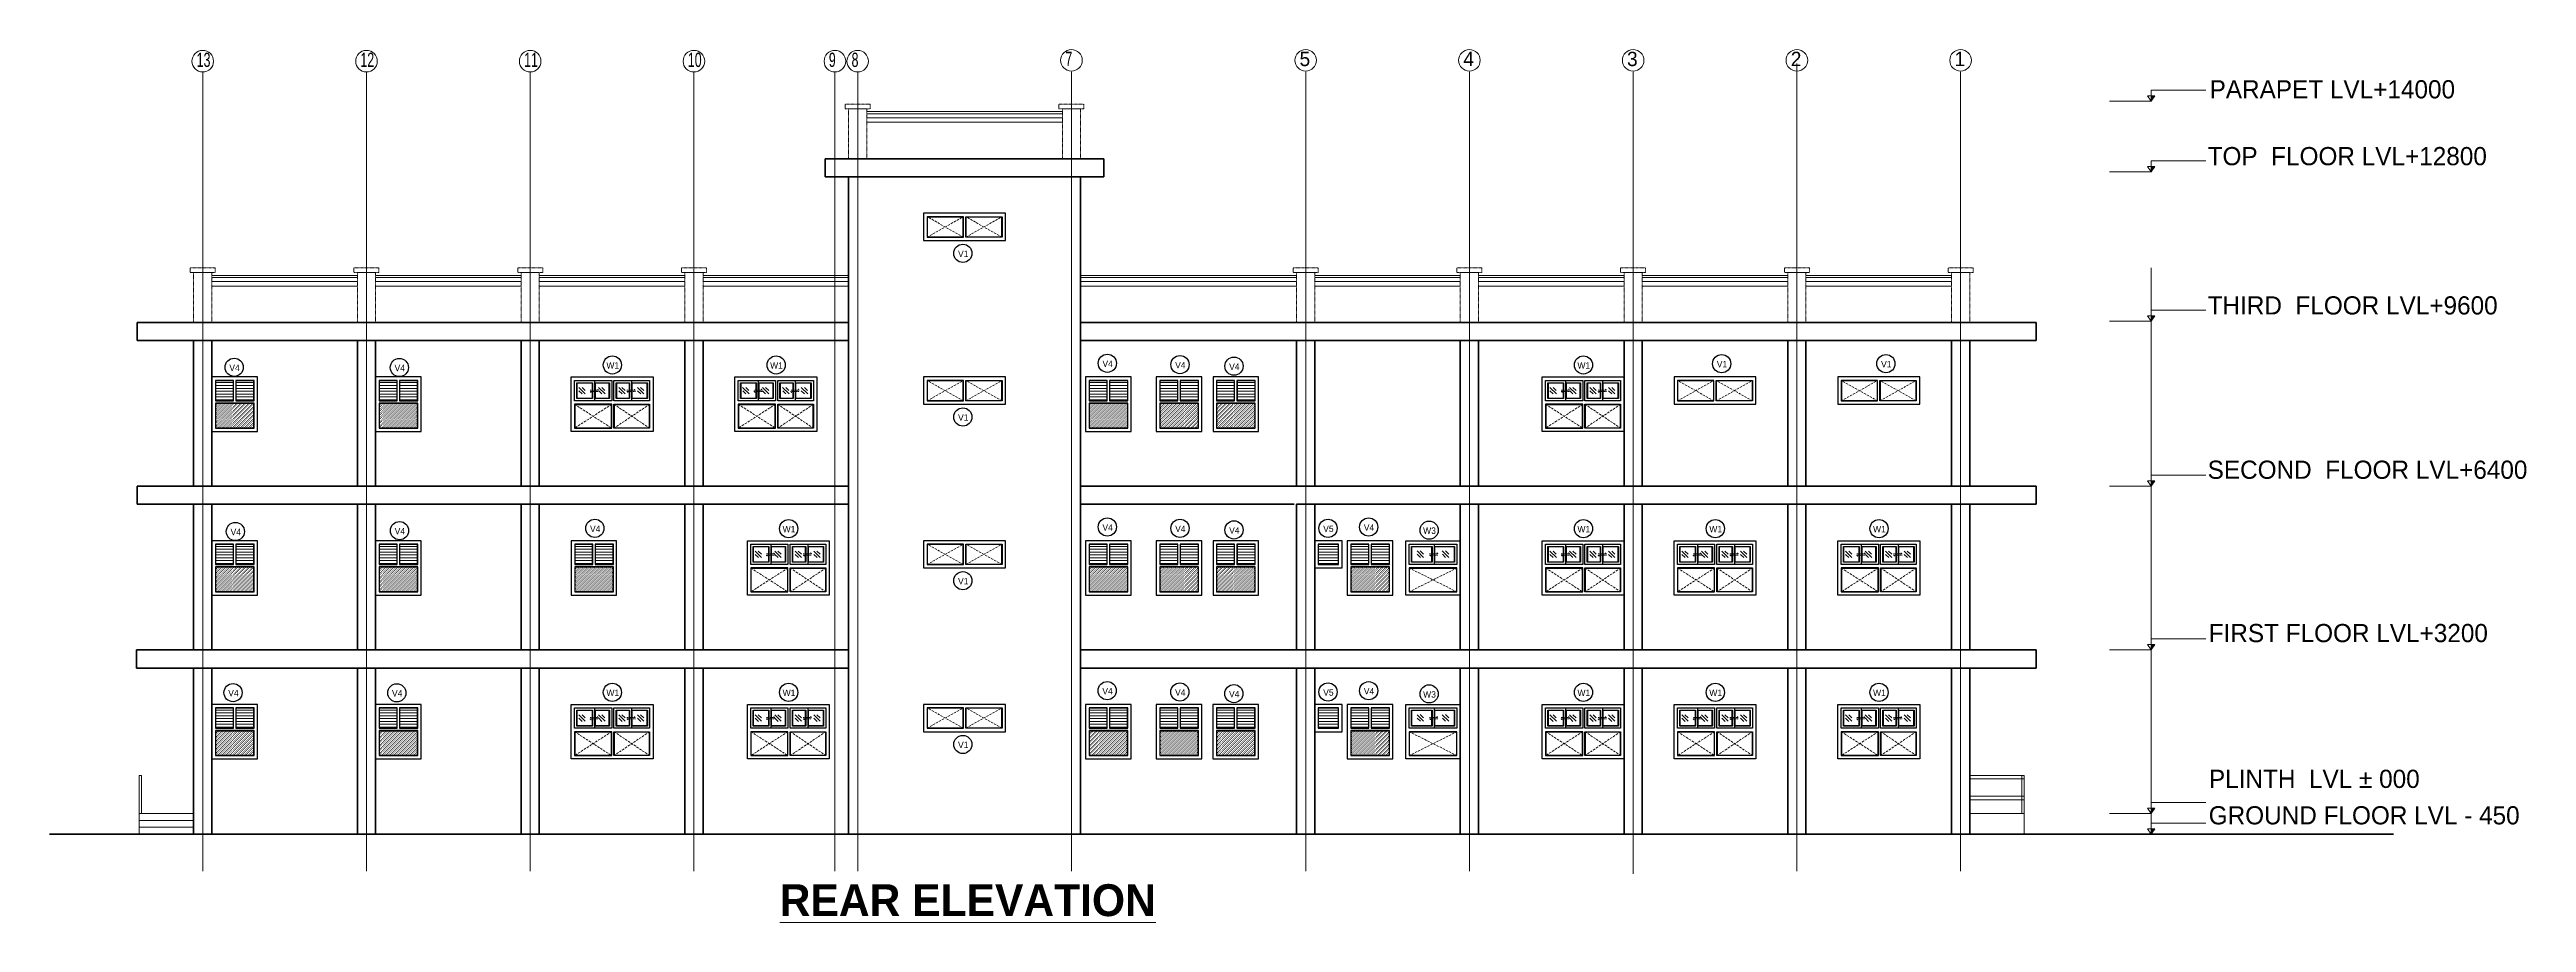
# Model space of a CAD drawing. Header units: inches. Extents: x -3071 to 2014935, y -37057 to 549694.
# Drawn here: x 1432976 to 1487435, y -2159 to 17037 of the extents above; entities that cross this region are included whole.
import ezdxf
from ezdxf.enums import TextEntityAlignment as Align

# ---------------------------------------------------------------- set-up
doc = ezdxf.new("R2010")
doc.units = ezdxf.units.IN
doc.header["$MEASUREMENT"] = 0
for name, pattern in [('ACAD_ISO08W100', [36, 24, -3, 6, -3]), ('DASHED', [0.75, 0.5, -0.25]), ('HIDDEN2', [0.1875, 0.125, -0.0625]), ('TRAZOS1', [0.15, 0.1, -0.05])]:
    doc.linetypes.add(name, pattern=pattern)
for name, color, linetype, lineweight in [('001-Archi- door window elevation', 92, 'Continuous', 25), ('001-Archi- Loose Furniture', 13, 'Continuous', 0), ('001-Archi-hatch', 9, 'Continuous', 0), ('001-Archi-Opening Tags', 14, 'Continuous', 25), ('A .8 boundary line', 10, 'Continuous', 53), ('A 0.05 hatch', 252, 'Continuous', 5), ('A 0.13 Text', 6, 'Continuous', 13), ('A 0.13 window elevation', 253, 'Continuous', 13), ('A 0.13parapet partition', 230, 'Continuous', 13), ('A 0.18 steps', 6, 'Continuous', 18), ('A 0.35 front line elevation', 112, 'Continuous', 35), ('A 0.9 RAILING', 100, 'Continuous', 9), ('cen', 50, 'ACAD_ISO08W100', 5), ('Grid Tag', 6, 'Continuous', 20)]:
    doc.layers.add(name, color=color, linetype=linetype, lineweight=lineweight)
doc.styles.add('Archi 100', font='GOTHIC.TTF', dxfattribs={"height": 200})
doc.styles.add('CG', font='GOTHIC.TTF', dxfattribs={"height": 40})
doc.styles.get("Standard").update_dxf_attribs({"font": 'GOTHIC.TTF'})

msp = doc.modelspace()

# ---------------------------------------------------------------- texts
at = {"layer": 'A 0.13 Text', "style": 'CG'}
for s, insert, char_height, width, attachment_point in [('PARAPET LVL+14000', (1480468.66, 15956.6), 400, 7513.9825, 7), ('TOP  FLOOR LVL+12800', (1480425.48, 14486.8), 400, 7513.9825, 7), ('THIRD  FLOOR LVL+9600', (1480425.48, 11204.48), 400, 7513.9825, 7), ('SECOND  FLOOR LVL+6400', (1480425.48, 7591.1), 400, 7513.9825, 7), ('FIRST FLOOR LVL+3200', (1480449.08, 3999.19), 400, 7513.9825, 7), ('PLINTH  LVL %%P 000', (1480454.15, 793.47), 400, 7513.9825, 7), ('GROUND FLOOR LVL - 450', (1480449.08, -8.32), 400, 7513.9825, 7), ('{\\fCentury Gothic|b1|i0|c0|p34;\\LREAR ELEVATION}', (1453164.8, -1674.08), 700, 13056.4847, 5)]:
    msp.add_mtext(s, dxfattribs=dict(at, insert=insert, char_height=char_height, width=width, attachment_point=attachment_point))

# ---------------------------------------------------------------- blocks, each defined once
blk = doc.blocks.new('window tag')
blk.add_circle((0, 0), 200)
at = {"style": 'Archi 100'}
blk.add_attdef('SYMBOL', text='', height=200, dxfattribs=at).set_placement((8, -10.5), align=Align.MIDDLE_CENTER)
at = {"style": 'Archi 100', "flags": 1}
for tag, p in [('WIDTH', (15, 174.5)), ('HEIGHT', (-4.5, -348.5))]:
    blk.add_attdef(tag, p, '', height=200, dxfattribs=at)
blk = doc.blocks.new('ARROW')
at = {"layer": 'A 0.05 hatch'}
blk.add_hatch(color=256, dxfattribs=at).paths.add_polyline_path([(68954, 264593), (68874, 264593), (68954, 264478)])
for p, q in [((68954, 264718), (67749, 264718)), ((68954, 264478), (68954, 264718)), ((68954, 264478), (68874, 264593)), ((69034, 264593), (68954, 264478))]:
    blk.add_line(p, q)
at = {"elevation": 0}
blk.add_lwpolyline([(68874, 264593), (69034, 264593)], dxfattribs=at)
blk = doc.blocks.new('grid')
at = {"layer": 'Grid Tag', "linetype": 'Continuous', "ltscale": 30}
blk.add_circle((51, 48), 264, dxfattribs=at)
blk.add_attdef('GRID', (-143, -93), '', height=200)
blk = doc.blocks.new('FF-2600_P')
for p, q in [((-225, -225), (-225, -225)), ((175, -275), (-175, -275)), ((225, -225), (225, -225))]:
    blk.add_line(p, q)
for points in [[(-210, -225), (-240, -225, -0.414214), (-250, -215), (-250, 115, -0.414214), (-240, 125), (-210, 125, -0.414214), (-200, 115), (-200, -215, -0.414214)], [(210, -225), (240, -225, 0.414214), (250, -215), (250, 115, 0.414214), (240, 125), (210, 125, 0.414214), (200, 115), (200, -215, 0.414214)]]:
    blk.add_lwpolyline(points, format="xyb", close=True)
for centre, radius, start, end in [((-209, 180), 38.6, 114.478, 283.475), ((0, -173), 448, 59.8675, 120.1325), ((0, -173), 373, 52.9233, 127.0767), ((209, 180), 38.6, 256.525, 65.522), ((-175, -225), 50, 180, 270), ((175, -225), 50, 270, 0)]:
    blk.add_arc(centre, radius, start, end)
blk.add_text('(c)HPI', height=0.000000001).set_placement((-122, 180))
blk = doc.blocks.new('FF-2100_P')
for points in [[(-217, 156), (-298, 213, -0.414214), (-300, 226), (-292, 237, -0.414214), (-278, 239), (-202, 182)], [(-16, 259), (-16, 290, -0.414214), (-7, 300), (7, 300, -0.414214), (16, 290), (16, 259)], [(217, 156), (298, 213, 0.414214), (300, 226), (292, 237, 0.414214), (278, 239), (202, 182)], [(-224, -77), (-298, -131, 0.414214), (-300, -145), (-292, -155, 0.414214), (-278, -158), (-224, -118)], [(-16, -218), (-16, -290, 0.414214), (-7, -300), (7, -300, 0.414214), (16, -290), (16, -218)], [(224, -77), (298, -131, -0.414214), (300, -145), (292, -155, -0.414214), (278, -158), (224, -118)]]:
    blk.add_lwpolyline(points, format="xyb")
at = {"flags": 128}
blk.add_lwpolyline([(-224, -120), (-224, 120, -0.414214), (-126, 218), (126, 218, -0.414214), (224, 120), (224, -120, -0.414214), (126, -218), (-126, -218, -0.414214)], format="xyb", close=True, dxfattribs=at)
for points in [[(-143, 239), (-143, 249, -0.414214), (-133, 259), (133, 259, -0.414214), (143, 249), (143, 239)], [(143, 239), (143, 228, -0.414214), (133, 218), (-133, 218, -0.414214), (-143, 228), (-143, 239)]]:
    blk.add_lwpolyline(points, format="xyb", dxfattribs=at)
blk.add_lwpolyline([(61, 249), (61, 228, -0.414214), (51, 218), (-51, 218, -0.414214), (-61, 228), (-61, 249, -0.414214), (-51, 259), (51, 259, -0.414214)], format="xyb", close=True)
blk.add_text('(c)HPI', height=0.000000001).set_placement((-86, 218))
blk = doc.blocks.new('FE-54520_P')
for p, q in [((-101, 85), (-101, -80)), ((-32, 85), (-32, -80))]:
    blk.add_line(p, q)
for points in [[(-130, -124), (-130, 124), (130, 124), (130, -124)], [(-110, 124), (-110, 136), (114, 136), (114, 124)], [(-15, 4), (-15, -2), (14, -2), (14, 4)], [(26, 4), (26, -2), (55, -2), (55, 4)], [(67, 4), (67, -2), (96, -2), (96, 4)], [(-113, -124), (-113, -139), (114, -139), (114, -124)], [(-15, -21), (-15, -27), (14, -27), (14, -21)], [(-15, -46), (-15, -52), (14, -52), (14, -46)], [(-15, -72), (-15, -77), (14, -77), (14, -72)], [(26, -21), (26, -27), (55, -27), (55, -21)], [(26, -46), (26, -52), (55, -52), (55, -46)], [(26, -72), (26, -77), (55, -77), (55, -72)], [(67, -21), (67, -27), (96, -27), (96, -21)], [(67, -46), (67, -52), (96, -52), (96, -46)], [(67, -72), (67, -77), (96, -77), (96, -72)]]:
    blk.add_lwpolyline(points, close=True)
for centre, start, end in [((-66, 85), 0, 180), ((-66, -80), 180, 0)]:
    blk.add_arc(centre, 34.6, start, end)
blk.add_text('(c)HPI', height=0.000000001).set_placement((-95, -124))
blk = doc.blocks.new('FE-11400_P')
for p, q in [((-240, -140), (-240, -125)), ((-240, -164), (-240, -140)), ((-230, -115), (230, -115)), ((-230, -150), (230, -150)), ((-230, -174), (230, -174)), ((-220, -424), (-220, -289)), ((-218, -161), (218, -161)), ((-206, -296), (61, -296)), ((-206, -316), (-206, -296)), ((-206, -316), (61, -316)), ((-206, -427), (-206, -329)), ((-206, -329), (61, -329)), ((-206, -427), (61, -427)), ((-203, -115), (-193, -85)), ((-200, -269), (210, -269)), ((-200, -444), (210, -444)), ((-183, -75), (183, -75)), ((-25, -65), (25, -65)), ((61, -316), (61, -296)), ((61, -427), (61, -329)), ((68, -296), (131, -296)), ((68, -316), (68, -296)), ((68, -316), (131, -316)), ((68, -329), (131, -329)), ((68, -369), (68, -329)), ((68, -369), (131, -369)), ((68, -427), (68, -407)), ((89, -407), (68, -407)), ((68, -427), (131, -427)), ((89, -407), (89, -387)), ((89, -387), (110, -387)), ((110, -407), (110, -387)), ((110, -407), (131, -407)), ((131, -316), (131, -296)), ((131, -369), (131, -329)), ((131, -427), (131, -407)), ((138, -427), (138, -329)), ((138, -329), (216, -329)), ((138, -427), (216, -427)), ((203, -115), (193, -85)), ((216, -427), (216, -329)), ((230, -424), (230, -289)), ((240, -140), (240, -125)), ((240, -164), (240, -140))]:
    blk.add_line(p, q)
for points in [[(129, -75), (129, -54, 0.414214), (75, 0), (-75, 0, 0.414214), (-129, -54), (-129, -75)], [(-115, -174, 0.210484), (-75, -192), (75, -192, 0.210484), (115, -174)]]:
    blk.add_lwpolyline(points, format="xyb")
for centre, radius, start, end in [((-230, -125), 10, 90, 180), ((-230, -140), 10, 180, 270), ((-230, -164), 10, 180, 270), ((-200, -289), 20, 90, 180), ((-200, -424), 20, 180, 270), ((-183, -85), 10, 90, 180), ((-31, -94), 29.7, 77.8915, 140.6462), ((31, -94), 29.7, 39.3538, 102.1085), ((183, -85), 10, 0, 90), ((210, -289), 20, 0, 90), ((210, -424), 20, 270, 0), ((230, -125), 10, 0, 90), ((230, -140), 10, 270, 0), ((230, -164), 10, 270, 0)]:
    blk.add_arc(centre, radius, start, end)
blk.add_text('(c)HPI', height=0.000000001).set_placement((-93, -150))
blk = doc.blocks.new('consult')
for p, q in [((2780, 2715), (2789.8, 2688.8)), ((2788.3, 2692.9), (2767.2, 2685.1)), ((2767.2, 2685.1), (2768.8, 2680.9)), ((2768.8, 2680.9), (2789.8, 2688.8)), ((2780.4, 2690), (2781.9, 2685.8))]:
    blk.add_line(p, q)
blk.add_ray((27190748, -72934033.3), (0.3492833559, -0.9370171489))
for points in [[(2780, 2715), (2747.8, 2703), (2732.4, 2744.2), (2704.3, 2733.7), (2729.4, 2666.3), (2729.4, 2666.3)], [(2784.9, 2701.9), (2752.7, 2689.9), (2757.5, 2676.8), (2789.8, 2688.8)], [(2729.4, 2666.3), (2757.5, 2676.8)]]:
    blk.add_lwpolyline(points)
at = {"lineweight": 0, "xscale": 0.04000000002543, "yscale": 0.04000000002543, "zscale": 0.04000000002543, "rotation": 110.4435156550855}
for p in [(2697.7, 2710.6), (2707.5, 2684.5)]:
    blk.add_blockref('FF-2600_P', p, dxfattribs=at)
at = {"extrusion": (0, 0, -1), "xscale": 0.04000000002543, "yscale": 0.04000000002543, "zscale": -0.04000000002543, "rotation": 249.5564843449145}
for name, p in [('FE-11400_P', (-2722, 2715.3)), ('FE-54520_P', (-2738.7, 2702.1))]:
    blk.add_blockref(name, p, dxfattribs=at)
at = {"lineweight": 0, "extrusion": (0, 0, -1), "xscale": 0.04000000002543, "yscale": 0.04000000002543, "zscale": -0.04000000002543, "rotation": 69.55648434491451}
blk.add_blockref('FF-2100_P', (-2753.2, 2726.1), dxfattribs=at)

# ---------------------------------------------------------------- hatches: boundary and pattern name
at = {"layer": '001-Archi-hatch'}
h = msp.add_hatch(dxfattribs=at)
h.set_pattern_fill('ANSI31', color=256, scale=500, angle=135)
h.set_pattern_definition([(180, (1105402.725, -88038.874), (-1e-14, -62.5), [])])
h.paths.add_polyline_path([(1437009.59, 9750.82), (1436632.03, 9750.82), (1436632.03, 9320.82), (1437009.59, 9320.82)])
h = msp.add_hatch(dxfattribs=at)
h.set_pattern_fill('ANSI31', color=256, scale=500, angle=135)
h.set_pattern_definition([(180, (1105405.16, -88038.874), (-1e-14, -62.5), [])])
h.paths.add_polyline_path([(1437462.03, 9750.82), (1437079.59, 9750.82), (1437079.59, 9320.82), (1437462.03, 9320.82)])
h = msp.add_hatch(dxfattribs=at)
h.set_pattern_fill('ANSI31', color=256, scale=500, angle=135)
h.set_pattern_definition([(180, (1109002.725, -88038.874), (-1e-14, -62.5), [])])
h.paths.add_polyline_path([(1440609.59, 9750.82), (1440232.03, 9750.82), (1440232.03, 9320.82), (1440609.59, 9320.82)])
h = msp.add_hatch(dxfattribs=at)
h.set_pattern_fill('ANSI31', color=256, scale=500, angle=135)
h.set_pattern_definition([(180, (1109005.16, -88038.874), (-1e-14, -62.5), [])])
h.paths.add_polyline_path([(1441062.03, 9750.82), (1440679.59, 9750.82), (1440679.59, 9320.82), (1441062.03, 9320.82)])
h = msp.add_hatch(dxfattribs=at)
h.set_pattern_fill('ANSI31', color=256, scale=500, angle=135)
h.set_pattern_definition([(180, (1124615.05, -88038.874), (-1e-14, -62.5), [])])
h.paths.add_polyline_path([(1456221.91, 9750.82), (1455844.35, 9750.82), (1455844.35, 9320.82), (1456221.91, 9320.82)])
h = msp.add_hatch(dxfattribs=at)
h.set_pattern_fill('ANSI31', color=256, scale=500, angle=135)
h.set_pattern_definition([(180, (1124617.484, -88038.874), (-1e-14, -62.5), [])])
h.paths.add_polyline_path([(1456674.35, 9750.82), (1456291.91, 9750.82), (1456291.91, 9320.82), (1456674.35, 9320.82)])
h = msp.add_hatch(dxfattribs=at)
h.set_pattern_fill('ANSI31', color=256, scale=500, angle=135)
h.set_pattern_definition([(180, (1126168.48, -88038.874), (-1e-14, -62.5), [])])
h.paths.add_polyline_path([(1457775.35, 9750.82), (1457397.78, 9750.82), (1457397.78, 9320.82), (1457775.35, 9320.82)])
h = msp.add_hatch(dxfattribs=at)
h.set_pattern_fill('ANSI31', color=256, scale=500, angle=135)
h.set_pattern_definition([(180, (1126170.92, -88038.874), (-1e-14, -62.5), [])])
h.paths.add_polyline_path([(1458227.78, 9750.82), (1457845.35, 9750.82), (1457845.35, 9320.82), (1458227.78, 9320.82)])
h = msp.add_hatch(dxfattribs=at)
h.set_pattern_fill('ANSI31', color=256, scale=500, angle=135)
h.set_pattern_definition([(180, (1127415.2, -88038.874), (-1e-14, -62.5), [])])
h.paths.add_polyline_path([(1459022.07, 9750.82), (1458644.5, 9750.82), (1458644.5, 9320.82), (1459022.07, 9320.82)])
h = msp.add_hatch(dxfattribs=at)
h.set_pattern_fill('ANSI31', color=256, scale=500, angle=135)
h.set_pattern_definition([(180, (1127417.637, -88038.874), (-1e-14, -62.5), [])])
h.paths.add_polyline_path([(1459474.5, 9750.82), (1459092.07, 9750.82), (1459092.07, 9320.82), (1459474.5, 9320.82)])
h = msp.add_hatch(dxfattribs=at)
h.set_pattern_fill('DOTS', color=256, scale=500, angle=45)
h.set_pattern_definition([(45, (1098397.484, -88038.874), (-11.0485435, 33.1456304), [0, -31.25])])
h.paths.add_polyline_path([(1436632.03, 8720.82), (1437456.79, 8720.82), (1437456.79, 9250.82), (1436632.03, 9250.82)])
h = msp.add_hatch(dxfattribs=at)
h.set_pattern_fill('DOTS', color=256, scale=500, angle=45)
h.set_pattern_definition([(45, (1101997.484, -88038.874), (-11.0485435, 33.1456304), [0, -31.25])])
h.paths.add_polyline_path([(1440232.03, 8720.82), (1441056.79, 8720.82), (1441056.79, 9250.82), (1440232.03, 9250.82)])
h = msp.add_hatch(dxfattribs=at)
h.set_pattern_fill('DOTS', color=256, scale=500, angle=45)
h.set_pattern_definition([(45, (1117609.807, -88038.874), (-11.0485435, 33.1456304), [0, -31.25])])
h.paths.add_polyline_path([(1455844.35, 8720.82), (1456669.11, 8720.82), (1456669.11, 9250.82), (1455844.35, 9250.82)])
h = msp.add_hatch(dxfattribs=at)
h.set_pattern_fill('DOTS', color=256, scale=500, angle=45)
h.set_pattern_definition([(45, (1119163.24, -88038.874), (-11.0485435, 33.1456304), [0, -31.25])])
h.paths.add_polyline_path([(1457397.78, 8720.82), (1458222.54, 8720.82), (1458222.54, 9250.82), (1457397.78, 9250.82)])
h = msp.add_hatch(dxfattribs=at)
h.set_pattern_fill('DOTS', color=256, scale=500, angle=45)
h.set_pattern_definition([(45, (1120409.96, -88038.874), (-11.0485435, 33.1456304), [0, -31.25])])
h.paths.add_polyline_path([(1458644.5, 8720.82), (1459469.26, 8720.82), (1459469.26, 9250.82), (1458644.5, 9250.82)])
h = msp.add_hatch(dxfattribs=at)
h.set_pattern_fill('ANSI31', color=256, scale=500, angle=135)
h.set_pattern_definition([(180, (1105402.725, -91638.874), (-1e-14, -62.5), [])])
h.paths.add_polyline_path([(1437009.59, 6150.82), (1436632.03, 6150.82), (1436632.03, 5720.82), (1437009.59, 5720.82)])
h = msp.add_hatch(dxfattribs=at)
h.set_pattern_fill('ANSI31', color=256, scale=500, angle=135)
h.set_pattern_definition([(180, (1105405.16, -91638.874), (-1e-14, -62.5), [])])
h.paths.add_polyline_path([(1437462.03, 6150.82), (1437079.59, 6150.82), (1437079.59, 5720.82), (1437462.03, 5720.82)])
h = msp.add_hatch(dxfattribs=at)
h.set_pattern_fill('ANSI31', color=256, scale=500, angle=135)
h.set_pattern_definition([(180, (1109002.725, -91638.874), (-1e-14, -62.5), [])])
h.paths.add_polyline_path([(1440609.59, 6150.82), (1440232.03, 6150.82), (1440232.03, 5720.82), (1440609.59, 5720.82)])
h = msp.add_hatch(dxfattribs=at)
h.set_pattern_fill('ANSI31', color=256, scale=500, angle=135)
h.set_pattern_definition([(180, (1109005.16, -91638.874), (-1e-14, -62.5), [])])
h.paths.add_polyline_path([(1441062.03, 6150.82), (1440679.59, 6150.82), (1440679.59, 5720.82), (1441062.03, 5720.82)])
h = msp.add_hatch(dxfattribs=at)
h.set_pattern_fill('ANSI31', color=256, scale=500, angle=135)
h.set_pattern_definition([(180, (1113302.784, -91638.874), (-1e-14, -62.5), [])])
h.paths.add_polyline_path([(1444909.65, 6150.82), (1444532.09, 6150.82), (1444532.09, 5720.82), (1444909.65, 5720.82)])
h = msp.add_hatch(dxfattribs=at)
h.set_pattern_fill('ANSI31', color=256, scale=500, angle=135)
h.set_pattern_definition([(180, (1113305.22, -91638.874), (-1e-14, -62.5), [])])
h.paths.add_polyline_path([(1445362.09, 6150.82), (1444979.65, 6150.82), (1444979.65, 5720.82), (1445362.09, 5720.82)])
h = msp.add_hatch(dxfattribs=at)
h.set_pattern_fill('ANSI31', color=256, scale=500, angle=135)
h.set_pattern_definition([(180, (1124615.05, -91638.874), (-1e-14, -62.5), [])])
h.paths.add_polyline_path([(1456221.91, 6150.82), (1455844.35, 6150.82), (1455844.35, 5720.82), (1456221.91, 5720.82)])
h = msp.add_hatch(dxfattribs=at)
h.set_pattern_fill('ANSI31', color=256, scale=500, angle=135)
h.set_pattern_definition([(180, (1124617.484, -91638.874), (-1e-14, -62.5), [])])
h.paths.add_polyline_path([(1456674.35, 6150.82), (1456291.91, 6150.82), (1456291.91, 5720.82), (1456674.35, 5720.82)])
h = msp.add_hatch(dxfattribs=at)
h.set_pattern_fill('ANSI31', color=256, scale=500, angle=135)
h.set_pattern_definition([(180, (1126168.48, -91638.874), (-1e-14, -62.5), [])])
h.paths.add_polyline_path([(1457775.35, 6150.82), (1457397.78, 6150.82), (1457397.78, 5720.82), (1457775.35, 5720.82)])
h = msp.add_hatch(dxfattribs=at)
h.set_pattern_fill('ANSI31', color=256, scale=500, angle=135)
h.set_pattern_definition([(180, (1126170.92, -91638.874), (-1e-14, -62.5), [])])
h.paths.add_polyline_path([(1458227.78, 6150.82), (1457845.35, 6150.82), (1457845.35, 5720.82), (1458227.78, 5720.82)])
h = msp.add_hatch(dxfattribs=at)
h.set_pattern_fill('ANSI31', color=256, scale=500, angle=135)
h.set_pattern_definition([(180, (1127415.2, -91638.874), (-1e-14, -62.5), [])])
h.paths.add_polyline_path([(1459022.07, 6150.82), (1458644.5, 6150.82), (1458644.5, 5720.82), (1459022.07, 5720.82)])
h = msp.add_hatch(dxfattribs=at)
h.set_pattern_fill('ANSI31', color=256, scale=500, angle=135)
h.set_pattern_definition([(180, (1127417.637, -91638.874), (-1e-14, -62.5), [])])
h.paths.add_polyline_path([(1459474.5, 6150.82), (1459092.07, 6150.82), (1459092.07, 5720.82), (1459474.5, 5720.82)])
h = msp.add_hatch(dxfattribs=at)
h.set_pattern_fill('ANSI31', color=256, scale=500, angle=135)
h.set_pattern_definition([(180, (1115550.294, -91638.874), (-1e-14, -62.5), [])])
h.paths.add_polyline_path([(1460879.6, 5720.82), (1461309.6, 5720.82), (1461309.6, 6150.82), (1460879.6, 6150.82)])
h = msp.add_hatch(dxfattribs=at)
h.set_pattern_fill('ANSI31', color=256, scale=500, angle=135)
h.set_pattern_definition([(180, (1130367.895, -91638.874), (-1e-14, -62.5), [])])
h.paths.add_polyline_path([(1461974.76, 6150.82), (1461597.2, 6150.82), (1461597.2, 5720.82), (1461974.76, 5720.82)])
h = msp.add_hatch(dxfattribs=at)
h.set_pattern_fill('ANSI31', color=256, scale=500, angle=135)
h.set_pattern_definition([(180, (1130370.33, -91638.874), (-1e-14, -62.5), [])])
h.paths.add_polyline_path([(1462427.2, 6150.82), (1462044.76, 6150.82), (1462044.76, 5720.82), (1462427.2, 5720.82)])
h = msp.add_hatch(dxfattribs=at)
h.set_pattern_fill('DOTS', color=256, scale=500, angle=45)
h.set_pattern_definition([(45, (1098397.484, -91638.874), (-11.0485435, 33.1456304), [0, -31.25])])
h.paths.add_polyline_path([(1436632.03, 5120.82), (1437456.79, 5120.82), (1437456.79, 5650.82), (1436632.03, 5650.82)])
h = msp.add_hatch(dxfattribs=at)
h.set_pattern_fill('DOTS', color=256, scale=500, angle=45)
h.set_pattern_definition([(45, (1101997.484, -91638.874), (-11.0485435, 33.1456304), [0, -31.25])])
h.paths.add_polyline_path([(1440232.03, 5120.82), (1441056.79, 5120.82), (1441056.79, 5650.82), (1440232.03, 5650.82)])
h = msp.add_hatch(dxfattribs=at)
h.set_pattern_fill('DOTS', color=256, scale=500, angle=45)
h.set_pattern_definition([(45, (1106297.543, -91638.874), (-11.0485435, 33.1456304), [0, -31.25])])
h.paths.add_polyline_path([(1444532.09, 5120.82), (1445356.84, 5120.82), (1445356.84, 5650.82), (1444532.09, 5650.82)])
h = msp.add_hatch(dxfattribs=at)
h.set_pattern_fill('DOTS', color=256, scale=500, angle=45)
h.set_pattern_definition([(45, (1117609.807, -91638.874), (-11.0485435, 33.1456304), [0, -31.25])])
h.paths.add_polyline_path([(1455844.35, 5120.82), (1456669.11, 5120.82), (1456669.11, 5650.82), (1455844.35, 5650.82)])
h = msp.add_hatch(dxfattribs=at)
h.set_pattern_fill('DOTS', color=256, scale=500, angle=45)
h.set_pattern_definition([(45, (1119163.24, -91638.874), (-11.0485435, 33.1456304), [0, -31.25])])
h.paths.add_polyline_path([(1457397.78, 5120.82), (1458222.54, 5120.82), (1458222.54, 5650.82), (1457397.78, 5650.82)])
h = msp.add_hatch(dxfattribs=at)
h.set_pattern_fill('DOTS', color=256, scale=500, angle=45)
h.set_pattern_definition([(45, (1120409.96, -91638.874), (-11.0485435, 33.1456304), [0, -31.25])])
h.paths.add_polyline_path([(1458644.5, 5120.82), (1459469.26, 5120.82), (1459469.26, 5650.82), (1458644.5, 5650.82)])
h = msp.add_hatch(dxfattribs=at)
h.set_pattern_fill('DOTS', color=256, scale=500, angle=45)
h.set_pattern_definition([(45, (1123362.654, -91638.874), (-11.0485435, 33.1456304), [0, -31.25])])
h.paths.add_polyline_path([(1461597.2, 5120.82), (1462421.96, 5120.82), (1462421.96, 5650.82), (1461597.2, 5650.82)])
h = msp.add_hatch(dxfattribs=at)
h.set_pattern_fill('ANSI31', color=256, scale=500, angle=135)
h.set_pattern_definition([(180, (1105402.725, -95238.874), (-1e-14, -62.5), [])])
h.paths.add_polyline_path([(1437009.59, 2550.82), (1436632.03, 2550.82), (1436632.03, 2120.82), (1437009.59, 2120.82)])
h = msp.add_hatch(dxfattribs=at)
h.set_pattern_fill('ANSI31', color=256, scale=500, angle=135)
h.set_pattern_definition([(180, (1105405.16, -95238.874), (-1e-14, -62.5), [])])
h.paths.add_polyline_path([(1437462.03, 2550.82), (1437079.59, 2550.82), (1437079.59, 2120.82), (1437462.03, 2120.82)])
h = msp.add_hatch(dxfattribs=at)
h.set_pattern_fill('ANSI31', color=256, scale=500, angle=135)
h.set_pattern_definition([(180, (1109002.725, -95238.874), (-1e-14, -62.5), [])])
h.paths.add_polyline_path([(1440609.59, 2550.82), (1440232.03, 2550.82), (1440232.03, 2120.82), (1440609.59, 2120.82)])
h = msp.add_hatch(dxfattribs=at)
h.set_pattern_fill('ANSI31', color=256, scale=500, angle=135)
h.set_pattern_definition([(180, (1109005.16, -95238.874), (-1e-14, -62.5), [])])
h.paths.add_polyline_path([(1441062.03, 2550.82), (1440679.59, 2550.82), (1440679.59, 2120.82), (1441062.03, 2120.82)])
h = msp.add_hatch(dxfattribs=at)
h.set_pattern_fill('ANSI31', color=256, scale=500, angle=135)
h.set_pattern_definition([(180, (1124612.725, -95238.874), (-1e-14, -62.5), [])])
h.paths.add_polyline_path([(1456219.59, 2550.82), (1455842.03, 2550.82), (1455842.03, 2120.82), (1456219.59, 2120.82)])
h = msp.add_hatch(dxfattribs=at)
h.set_pattern_fill('ANSI31', color=256, scale=500, angle=135)
h.set_pattern_definition([(180, (1124615.16, -95238.874), (-1e-14, -62.5), [])])
h.paths.add_polyline_path([(1456672.03, 2550.82), (1456289.59, 2550.82), (1456289.59, 2120.82), (1456672.03, 2120.82)])
h = msp.add_hatch(dxfattribs=at)
h.set_pattern_fill('ANSI31', color=256, scale=500, angle=135)
h.set_pattern_definition([(180, (1126166.16, -95238.874), (-1e-14, -62.5), [])])
h.paths.add_polyline_path([(1457773.03, 2550.82), (1457395.46, 2550.82), (1457395.46, 2120.82), (1457773.03, 2120.82)])
h = msp.add_hatch(dxfattribs=at)
h.set_pattern_fill('ANSI31', color=256, scale=500, angle=135)
h.set_pattern_definition([(180, (1126168.594, -95238.874), (-1e-14, -62.5), [])])
h.paths.add_polyline_path([(1458225.46, 2550.82), (1457843.03, 2550.82), (1457843.03, 2120.82), (1458225.46, 2120.82)])
h = msp.add_hatch(dxfattribs=at)
h.set_pattern_fill('ANSI31', color=256, scale=500, angle=135)
h.set_pattern_definition([(180, (1127412.88, -95238.874), (-1e-14, -62.5), [])])
h.paths.add_polyline_path([(1459019.74, 2550.82), (1458642.18, 2550.82), (1458642.18, 2120.82), (1459019.74, 2120.82)])
h = msp.add_hatch(dxfattribs=at)
h.set_pattern_fill('ANSI31', color=256, scale=500, angle=135)
h.set_pattern_definition([(180, (1127415.313, -95238.874), (-1e-14, -62.5), [])])
h.paths.add_polyline_path([(1459472.18, 2550.82), (1459089.74, 2550.82), (1459089.74, 2120.82), (1459472.18, 2120.82)])
h = msp.add_hatch(dxfattribs=at)
h.set_pattern_fill('ANSI31', color=256, scale=500, angle=135)
h.set_pattern_definition([(180, (1115550.294, -95238.874), (-1e-14, -62.5), [])])
h.paths.add_polyline_path([(1460879.6, 2120.82), (1461309.6, 2120.82), (1461309.6, 2550.82), (1460879.6, 2550.82)])
h = msp.add_hatch(dxfattribs=at)
h.set_pattern_fill('ANSI31', color=256, scale=500, angle=135)
h.set_pattern_definition([(180, (1130367.895, -95238.874), (-1e-14, -62.5), [])])
h.paths.add_polyline_path([(1461974.76, 2550.82), (1461597.2, 2550.82), (1461597.2, 2120.82), (1461974.76, 2120.82)])
h = msp.add_hatch(dxfattribs=at)
h.set_pattern_fill('ANSI31', color=256, scale=500, angle=135)
h.set_pattern_definition([(180, (1130370.33, -95238.874), (-1e-14, -62.5), [])])
h.paths.add_polyline_path([(1462427.2, 2550.82), (1462044.76, 2550.82), (1462044.76, 2120.82), (1462427.2, 2120.82)])
h = msp.add_hatch(dxfattribs=at)
h.set_pattern_fill('DOTS', color=256, scale=500, angle=45)
h.set_pattern_definition([(45, (1098397.484, -95238.874), (-11.0485435, 33.1456304), [0, -31.25])])
h.paths.add_polyline_path([(1436632.03, 1520.82), (1437456.79, 1520.82), (1437456.79, 2050.82), (1436632.03, 2050.82)])
h = msp.add_hatch(dxfattribs=at)
h.set_pattern_fill('DOTS', color=256, scale=500, angle=45)
h.set_pattern_definition([(45, (1101997.484, -95238.874), (-11.0485435, 33.1456304), [0, -31.25])])
h.paths.add_polyline_path([(1440232.03, 1520.82), (1441056.79, 1520.82), (1441056.79, 2050.82), (1440232.03, 2050.82)])
h = msp.add_hatch(dxfattribs=at)
h.set_pattern_fill('DOTS', color=256, scale=500, angle=45)
h.set_pattern_definition([(45, (1117607.484, -95238.874), (-11.0485435, 33.1456304), [0, -31.25])])
h.paths.add_polyline_path([(1455842.03, 1520.82), (1456666.79, 1520.82), (1456666.79, 2050.82), (1455842.03, 2050.82)])
h = msp.add_hatch(dxfattribs=at)
h.set_pattern_fill('DOTS', color=256, scale=500, angle=45)
h.set_pattern_definition([(45, (1119160.918, -95238.874), (-11.0485435, 33.1456304), [0, -31.25])])
h.paths.add_polyline_path([(1457395.46, 1520.82), (1458220.22, 1520.82), (1458220.22, 2050.82), (1457395.46, 2050.82)])
h = msp.add_hatch(dxfattribs=at)
h.set_pattern_fill('DOTS', color=256, scale=500, angle=45)
h.set_pattern_definition([(45, (1120407.637, -95238.874), (-11.0485435, 33.1456304), [0, -31.25])])
h.paths.add_polyline_path([(1458642.18, 1520.82), (1459466.94, 1520.82), (1459466.94, 2050.82), (1458642.18, 2050.82)])
h = msp.add_hatch(dxfattribs=at)
h.set_pattern_fill('DOTS', color=256, scale=500, angle=45)
h.set_pattern_definition([(45, (1123362.654, -95238.874), (-11.0485435, 33.1456304), [0, -31.25])])
h.paths.add_polyline_path([(1461597.2, 1520.82), (1462421.96, 1520.82), (1462421.96, 2050.82), (1461597.2, 2050.82)])

# ---------------------------------------------------------------- linework, layer by layer
at = {"layer": '001-Archi- door window elevation'}
for points in [[(1452194.57, 12835.82), (1453994.57, 12835.82), (1453994.57, 13435.82), (1452194.57, 13435.82)], [(1452269.57, 12910.82), (1453069.57, 12910.82), (1453069.57, 13360.82), (1452269.57, 13360.82)], [(1453119.57, 13360.82), (1453919.57, 13360.82), (1453919.57, 12910.82), (1453119.57, 12910.82)], [(1436544.59, 8635.82), (1437544.59, 8635.82), (1437544.59, 9835.82), (1436544.59, 9835.82)], [(1440144.59, 8635.82), (1441144.59, 8635.82), (1441144.59, 9835.82), (1440144.59, 9835.82)], [(1444444.65, 9835.82), (1446244.65, 9835.82), (1446244.65, 8635.82), (1444444.65, 8635.82)], [(1448044.65, 9835.82), (1449844.65, 9835.82), (1449844.65, 8635.82), (1448044.65, 8635.82)], [(1452194.57, 9235.82), (1453994.57, 9235.82), (1453994.57, 9835.82), (1452194.57, 9835.82)], [(1455756.91, 8635.82), (1456756.91, 8635.82), (1456756.91, 9835.82), (1455756.91, 9835.82)], [(1457310.35, 8635.82), (1458310.35, 8635.82), (1458310.35, 9835.82), (1457310.35, 9835.82)], [(1458557.07, 8635.82), (1459557.07, 8635.82), (1459557.07, 9835.82), (1458557.07, 9835.82)], [(1465794.71, 9835.82), (1467594.71, 9835.82), (1467594.71, 8635.82), (1465794.71, 8635.82)], [(1468694.65, 9235.82), (1470494.65, 9235.82), (1470494.65, 9835.82), (1468694.65, 9835.82)], [(1472294.6, 9235.82), (1474094.6, 9235.82), (1474094.6, 9835.82), (1472294.6, 9835.82)], [(1437019.59, 9760.82), (1436622.03, 9760.82), (1436622.03, 9310.82), (1437019.59, 9310.82)], [(1436622.03, 8710.82), (1437472.03, 8710.82), (1437472.03, 9260.82), (1436622.03, 9260.82)], [(1437472.03, 9760.82), (1437069.59, 9760.82), (1437069.59, 9310.82), (1437472.03, 9310.82)], [(1440619.59, 9760.82), (1440222.03, 9760.82), (1440222.03, 9310.82), (1440619.59, 9310.82)], [(1440222.03, 8710.82), (1441072.03, 8710.82), (1441072.03, 9260.82), (1440222.03, 9260.82)], [(1441072.03, 9760.82), (1440669.59, 9760.82), (1440669.59, 9310.82), (1441072.03, 9310.82)], [(1444916.56, 9360.82), (1444569.65, 9360.82), (1444569.65, 9710.82), (1444916.56, 9710.82)], [(1445285.39, 9360.82), (1444966.56, 9360.82), (1444966.56, 9710.82), (1445285.39, 9710.82)], [(1445727.52, 9360.82), (1445435.39, 9360.82), (1445435.39, 9710.82), (1445727.52, 9710.82)], [(1446119.65, 9360.82), (1445777.52, 9360.82), (1445777.52, 9710.82), (1446119.65, 9710.82)], [(1448516.56, 9360.82), (1448169.65, 9360.82), (1448169.65, 9710.82), (1448516.56, 9710.82)], [(1448885.39, 9360.82), (1448566.56, 9360.82), (1448566.56, 9710.82), (1448885.39, 9710.82)], [(1449327.52, 9360.82), (1449035.39, 9360.82), (1449035.39, 9710.82), (1449327.52, 9710.82)], [(1449719.65, 9360.82), (1449377.52, 9360.82), (1449377.52, 9710.82), (1449719.65, 9710.82)], [(1452269.57, 9310.82), (1453069.57, 9310.82), (1453069.57, 9760.82), (1452269.57, 9760.82)], [(1453119.57, 9760.82), (1453919.57, 9760.82), (1453919.57, 9310.82), (1453119.57, 9310.82)], [(1456231.91, 9760.82), (1455834.35, 9760.82), (1455834.35, 9310.82), (1456231.91, 9310.82)], [(1455834.35, 8710.82), (1456684.35, 8710.82), (1456684.35, 9260.82), (1455834.35, 9260.82)], [(1456684.35, 9760.82), (1456281.91, 9760.82), (1456281.91, 9310.82), (1456684.35, 9310.82)], [(1457785.35, 9760.82), (1457387.78, 9760.82), (1457387.78, 9310.82), (1457785.35, 9310.82)], [(1457387.78, 8710.82), (1458237.78, 8710.82), (1458237.78, 9260.82), (1457387.78, 9260.82)], [(1458237.78, 9760.82), (1457835.35, 9760.82), (1457835.35, 9310.82), (1458237.78, 9310.82)], [(1459032.07, 9760.82), (1458634.5, 9760.82), (1458634.5, 9310.82), (1459032.07, 9310.82)], [(1458634.5, 8710.82), (1459484.5, 8710.82), (1459484.5, 9260.82), (1458634.5, 9260.82)], [(1459484.5, 9760.82), (1459082.07, 9760.82), (1459082.07, 9310.82), (1459484.5, 9310.82)], [(1466266.63, 9360.82), (1465919.71, 9360.82), (1465919.71, 9710.82), (1466266.63, 9710.82)], [(1466635.46, 9360.82), (1466316.63, 9360.82), (1466316.63, 9710.82), (1466635.46, 9710.82)], [(1467077.59, 9360.82), (1466785.46, 9360.82), (1466785.46, 9710.82), (1467077.59, 9710.82)], [(1467469.71, 9360.82), (1467127.59, 9360.82), (1467127.59, 9710.82), (1467469.71, 9710.82)], [(1468769.65, 9310.82), (1469569.65, 9310.82), (1469569.65, 9760.82), (1468769.65, 9760.82)], [(1469619.65, 9760.82), (1470419.65, 9760.82), (1470419.65, 9310.82), (1469619.65, 9310.82)], [(1472369.6, 9310.82), (1473169.6, 9310.82), (1473169.6, 9760.82), (1472369.6, 9760.82)], [(1473219.6, 9760.82), (1474019.6, 9760.82), (1474019.6, 9310.82), (1473219.6, 9310.82)], [(1445335.39, 9235.82), (1444519.65, 9235.82), (1444519.65, 8710.82), (1445335.39, 8710.82)], [(1445385.39, 9235.82), (1446169.65, 9235.82), (1446169.65, 8710.82), (1445385.39, 8710.82)], [(1448935.39, 9235.82), (1448119.65, 9235.82), (1448119.65, 8710.82), (1448935.39, 8710.82)], [(1448985.39, 9235.82), (1449769.65, 9235.82), (1449769.65, 8710.82), (1448985.39, 8710.82)], [(1466685.46, 9235.82), (1465869.71, 9235.82), (1465869.71, 8710.82), (1466685.46, 8710.82)], [(1466735.46, 9235.82), (1467519.71, 9235.82), (1467519.71, 8710.82), (1466735.46, 8710.82)], [(1436544.59, 5035.82), (1437544.59, 5035.82), (1437544.59, 6235.82), (1436544.59, 6235.82)], [(1437019.59, 6160.82), (1436622.03, 6160.82), (1436622.03, 5710.82), (1437019.59, 5710.82)], [(1437472.03, 6160.82), (1437069.59, 6160.82), (1437069.59, 5710.82), (1437472.03, 5710.82)], [(1440144.59, 5035.82), (1441144.59, 5035.82), (1441144.59, 6235.82), (1440144.59, 6235.82)], [(1440619.59, 6160.82), (1440222.03, 6160.82), (1440222.03, 5710.82), (1440619.59, 5710.82)], [(1441072.03, 6160.82), (1440669.59, 6160.82), (1440669.59, 5710.82), (1441072.03, 5710.82)], [(1444444.65, 5035.82), (1445444.65, 5035.82), (1445444.65, 6235.82), (1444444.65, 6235.82)], [(1444919.65, 6160.82), (1444522.09, 6160.82), (1444522.09, 5710.82), (1444919.65, 5710.82)], [(1445372.09, 6160.82), (1444969.65, 6160.82), (1444969.65, 5710.82), (1445372.09, 5710.82)], [(1448319.73, 6235.82), (1450119.73, 6235.82), (1450119.73, 5035.82), (1448319.73, 5035.82)], [(1448791.64, 5760.82), (1448444.73, 5760.82), (1448444.73, 6110.82), (1448791.64, 6110.82)], [(1449160.47, 5760.82), (1448841.64, 5760.82), (1448841.64, 6110.82), (1449160.47, 6110.82)], [(1449602.6, 5760.82), (1449310.47, 5760.82), (1449310.47, 6110.82), (1449602.6, 6110.82)], [(1449994.73, 5760.82), (1449652.6, 5760.82), (1449652.6, 6110.82), (1449994.73, 6110.82)], [(1452194.57, 5635.82), (1453994.57, 5635.82), (1453994.57, 6235.82), (1452194.57, 6235.82)], [(1452269.57, 5710.82), (1453069.57, 5710.82), (1453069.57, 6160.82), (1452269.57, 6160.82)], [(1453119.57, 6160.82), (1453919.57, 6160.82), (1453919.57, 5710.82), (1453119.57, 5710.82)], [(1455756.91, 5035.82), (1456756.91, 5035.82), (1456756.91, 6235.82), (1455756.91, 6235.82)], [(1456231.91, 6160.82), (1455834.35, 6160.82), (1455834.35, 5710.82), (1456231.91, 5710.82)], [(1456684.35, 6160.82), (1456281.91, 6160.82), (1456281.91, 5710.82), (1456684.35, 5710.82)], [(1457310.35, 5035.82), (1458310.35, 5035.82), (1458310.35, 6235.82), (1457310.35, 6235.82)], [(1457785.35, 6160.82), (1457387.78, 6160.82), (1457387.78, 5710.82), (1457785.35, 5710.82)], [(1458237.78, 6160.82), (1457835.35, 6160.82), (1457835.35, 5710.82), (1458237.78, 5710.82)], [(1458557.07, 5035.82), (1459557.07, 5035.82), (1459557.07, 6235.82), (1458557.07, 6235.82)], [(1459032.07, 6160.82), (1458634.5, 6160.82), (1458634.5, 5710.82), (1459032.07, 5710.82)], [(1459484.5, 6160.82), (1459082.07, 6160.82), (1459082.07, 5710.82), (1459484.5, 5710.82)], [(1460794.6, 5635.82), (1461394.6, 5635.82), (1461394.6, 6235.82), (1460794.6, 6235.82)], [(1460869.6, 5710.82), (1461319.6, 5710.82), (1461319.6, 6160.82), (1460869.6, 6160.82)], [(1461509.76, 5035.82), (1462509.76, 5035.82), (1462509.76, 6235.82), (1461509.76, 6235.82)], [(1461984.76, 6160.82), (1461587.2, 6160.82), (1461587.2, 5710.82), (1461984.76, 5710.82)], [(1462437.2, 6160.82), (1462034.76, 6160.82), (1462034.76, 5710.82), (1462437.2, 5710.82)], [(1462794.71, 6235.82), (1463994.71, 6235.82), (1463994.71, 5035.82), (1462794.71, 5035.82)], [(1463373.06, 5760.82), (1462919.71, 5760.82), (1462919.71, 6110.82), (1463373.06, 6110.82)], [(1463869.71, 5760.82), (1463423.06, 5760.82), (1463423.06, 6110.82), (1463869.71, 6110.82)], [(1465794.71, 6235.82), (1467594.71, 6235.82), (1467594.71, 5035.82), (1465794.71, 5035.82)], [(1466266.63, 5760.82), (1465919.71, 5760.82), (1465919.71, 6110.82), (1466266.63, 6110.82)], [(1466635.46, 5760.82), (1466316.63, 5760.82), (1466316.63, 6110.82), (1466635.46, 6110.82)], [(1467077.59, 5760.82), (1466785.46, 5760.82), (1466785.46, 6110.82), (1467077.59, 6110.82)], [(1467469.71, 5760.82), (1467127.59, 5760.82), (1467127.59, 6110.82), (1467469.71, 6110.82)], [(1468694.65, 6235.82), (1470494.65, 6235.82), (1470494.65, 5035.82), (1468694.65, 5035.82)], [(1469166.57, 5760.82), (1468819.65, 5760.82), (1468819.65, 6110.82), (1469166.57, 6110.82)], [(1469535.4, 5760.82), (1469216.57, 5760.82), (1469216.57, 6110.82), (1469535.4, 6110.82)], [(1469977.53, 5760.82), (1469685.4, 5760.82), (1469685.4, 6110.82), (1469977.53, 6110.82)], [(1470369.65, 5760.82), (1470027.53, 5760.82), (1470027.53, 6110.82), (1470369.65, 6110.82)], [(1472294.6, 6235.82), (1474094.6, 6235.82), (1474094.6, 5035.82), (1472294.6, 5035.82)], [(1472766.51, 5760.82), (1472419.6, 5760.82), (1472419.6, 6110.82), (1472766.51, 6110.82)], [(1473135.34, 5760.82), (1472816.51, 5760.82), (1472816.51, 6110.82), (1473135.34, 6110.82)], [(1473577.47, 5760.82), (1473285.34, 5760.82), (1473285.34, 6110.82), (1473577.47, 6110.82)], [(1473969.6, 5760.82), (1473627.47, 5760.82), (1473627.47, 6110.82), (1473969.6, 6110.82)], [(1436622.03, 5110.82), (1437472.03, 5110.82), (1437472.03, 5660.82), (1436622.03, 5660.82)], [(1440222.03, 5110.82), (1441072.03, 5110.82), (1441072.03, 5660.82), (1440222.03, 5660.82)], [(1444522.09, 5110.82), (1445372.09, 5110.82), (1445372.09, 5660.82), (1444522.09, 5660.82)], [(1449210.47, 5635.82), (1448394.73, 5635.82), (1448394.73, 5110.82), (1449210.47, 5110.82)], [(1449260.47, 5635.82), (1450044.73, 5635.82), (1450044.73, 5110.82), (1449260.47, 5110.82)], [(1455834.35, 5110.82), (1456684.35, 5110.82), (1456684.35, 5660.82), (1455834.35, 5660.82)], [(1457387.78, 5110.82), (1458237.78, 5110.82), (1458237.78, 5660.82), (1457387.78, 5660.82)], [(1458634.5, 5110.82), (1459484.5, 5110.82), (1459484.5, 5660.82), (1458634.5, 5660.82)], [(1461587.2, 5110.82), (1462437.2, 5110.82), (1462437.2, 5660.82), (1461587.2, 5660.82)], [(1463919.71, 5635.82), (1462869.71, 5635.82), (1462869.71, 5110.82), (1463919.71, 5110.82)], [(1466685.46, 5635.82), (1465869.71, 5635.82), (1465869.71, 5110.82), (1466685.46, 5110.82)], [(1466735.46, 5635.82), (1467519.71, 5635.82), (1467519.71, 5110.82), (1466735.46, 5110.82)], [(1469585.4, 5635.82), (1468769.65, 5635.82), (1468769.65, 5110.82), (1469585.4, 5110.82)], [(1469635.4, 5635.82), (1470419.65, 5635.82), (1470419.65, 5110.82), (1469635.4, 5110.82)], [(1473185.34, 5635.82), (1472369.6, 5635.82), (1472369.6, 5110.82), (1473185.34, 5110.82)], [(1473235.34, 5635.82), (1474019.6, 5635.82), (1474019.6, 5110.82), (1473235.34, 5110.82)], [(1436544.59, 1435.82), (1437544.59, 1435.82), (1437544.59, 2635.82), (1436544.59, 2635.82)], [(1437019.59, 2560.82), (1436622.03, 2560.82), (1436622.03, 2110.82), (1437019.59, 2110.82)], [(1437472.03, 2560.82), (1437069.59, 2560.82), (1437069.59, 2110.82), (1437472.03, 2110.82)], [(1440144.59, 1435.82), (1441144.59, 1435.82), (1441144.59, 2635.82), (1440144.59, 2635.82)], [(1440619.59, 2560.82), (1440222.03, 2560.82), (1440222.03, 2110.82), (1440619.59, 2110.82)], [(1441072.03, 2560.82), (1440669.59, 2560.82), (1440669.59, 2110.82), (1441072.03, 2110.82)], [(1444444.65, 2635.82), (1446244.65, 2635.82), (1446244.65, 1435.82), (1444444.65, 1435.82)], [(1444916.56, 2160.82), (1444569.65, 2160.82), (1444569.65, 2510.82), (1444916.56, 2510.82)], [(1445285.39, 2160.82), (1444966.56, 2160.82), (1444966.56, 2510.82), (1445285.39, 2510.82)], [(1445727.52, 2160.82), (1445435.39, 2160.82), (1445435.39, 2510.82), (1445727.52, 2510.82)], [(1446119.65, 2160.82), (1445777.52, 2160.82), (1445777.52, 2510.82), (1446119.65, 2510.82)], [(1448319.73, 2635.82), (1450119.73, 2635.82), (1450119.73, 1435.82), (1448319.73, 1435.82)], [(1448791.64, 2160.82), (1448444.73, 2160.82), (1448444.73, 2510.82), (1448791.64, 2510.82)], [(1449160.47, 2160.82), (1448841.64, 2160.82), (1448841.64, 2510.82), (1449160.47, 2510.82)], [(1449602.6, 2160.82), (1449310.47, 2160.82), (1449310.47, 2510.82), (1449602.6, 2510.82)], [(1449994.73, 2160.82), (1449652.6, 2160.82), (1449652.6, 2510.82), (1449994.73, 2510.82)], [(1452194.57, 2035.82), (1453994.57, 2035.82), (1453994.57, 2635.82), (1452194.57, 2635.82)], [(1452269.57, 2110.82), (1453069.57, 2110.82), (1453069.57, 2560.82), (1452269.57, 2560.82)], [(1453119.57, 2560.82), (1453919.57, 2560.82), (1453919.57, 2110.82), (1453119.57, 2110.82)], [(1455754.59, 1435.82), (1456754.59, 1435.82), (1456754.59, 2635.82), (1455754.59, 2635.82)], [(1456229.59, 2560.82), (1455832.03, 2560.82), (1455832.03, 2110.82), (1456229.59, 2110.82)], [(1456682.03, 2560.82), (1456279.59, 2560.82), (1456279.59, 2110.82), (1456682.03, 2110.82)], [(1457308.03, 1435.82), (1458308.03, 1435.82), (1458308.03, 2635.82), (1457308.03, 2635.82)], [(1457783.03, 2560.82), (1457385.46, 2560.82), (1457385.46, 2110.82), (1457783.03, 2110.82)], [(1458235.46, 2560.82), (1457833.03, 2560.82), (1457833.03, 2110.82), (1458235.46, 2110.82)], [(1458554.74, 1435.82), (1459554.74, 1435.82), (1459554.74, 2635.82), (1458554.74, 2635.82)], [(1459029.74, 2560.82), (1458632.18, 2560.82), (1458632.18, 2110.82), (1459029.74, 2110.82)], [(1459482.18, 2560.82), (1459079.74, 2560.82), (1459079.74, 2110.82), (1459482.18, 2110.82)], [(1460794.6, 2035.82), (1461394.6, 2035.82), (1461394.6, 2635.82), (1460794.6, 2635.82)], [(1460869.6, 2110.82), (1461319.6, 2110.82), (1461319.6, 2560.82), (1460869.6, 2560.82)], [(1461509.76, 1435.82), (1462509.76, 1435.82), (1462509.76, 2635.82), (1461509.76, 2635.82)], [(1461984.76, 2560.82), (1461587.2, 2560.82), (1461587.2, 2110.82), (1461984.76, 2110.82)], [(1462437.2, 2560.82), (1462034.76, 2560.82), (1462034.76, 2110.82), (1462437.2, 2110.82)], [(1462794.71, 2635.82), (1463994.71, 2635.82), (1463994.71, 1435.82), (1462794.71, 1435.82)], [(1463373.06, 2160.82), (1462919.71, 2160.82), (1462919.71, 2510.82), (1463373.06, 2510.82)], [(1463869.71, 2160.82), (1463423.06, 2160.82), (1463423.06, 2510.82), (1463869.71, 2510.82)], [(1465794.71, 2635.82), (1467594.71, 2635.82), (1467594.71, 1435.82), (1465794.71, 1435.82)], [(1466266.63, 2160.82), (1465919.71, 2160.82), (1465919.71, 2510.82), (1466266.63, 2510.82)], [(1466635.46, 2160.82), (1466316.63, 2160.82), (1466316.63, 2510.82), (1466635.46, 2510.82)], [(1467077.59, 2160.82), (1466785.46, 2160.82), (1466785.46, 2510.82), (1467077.59, 2510.82)], [(1467469.71, 2160.82), (1467127.59, 2160.82), (1467127.59, 2510.82), (1467469.71, 2510.82)], [(1468694.65, 2635.82), (1470494.65, 2635.82), (1470494.65, 1435.82), (1468694.65, 1435.82)], [(1469166.57, 2160.82), (1468819.65, 2160.82), (1468819.65, 2510.82), (1469166.57, 2510.82)], [(1469535.4, 2160.82), (1469216.57, 2160.82), (1469216.57, 2510.82), (1469535.4, 2510.82)], [(1469977.53, 2160.82), (1469685.4, 2160.82), (1469685.4, 2510.82), (1469977.53, 2510.82)], [(1470369.65, 2160.82), (1470027.53, 2160.82), (1470027.53, 2510.82), (1470369.65, 2510.82)], [(1472294.6, 2635.82), (1474094.6, 2635.82), (1474094.6, 1435.82), (1472294.6, 1435.82)], [(1472766.51, 2160.82), (1472419.6, 2160.82), (1472419.6, 2510.82), (1472766.51, 2510.82)], [(1473135.34, 2160.82), (1472816.51, 2160.82), (1472816.51, 2510.82), (1473135.34, 2510.82)], [(1473577.47, 2160.82), (1473285.34, 2160.82), (1473285.34, 2510.82), (1473577.47, 2510.82)], [(1473969.6, 2160.82), (1473627.47, 2160.82), (1473627.47, 2510.82), (1473969.6, 2510.82)], [(1436622.03, 1510.82), (1437472.03, 1510.82), (1437472.03, 2060.82), (1436622.03, 2060.82)], [(1440222.03, 1510.82), (1441072.03, 1510.82), (1441072.03, 2060.82), (1440222.03, 2060.82)], [(1445335.39, 2035.82), (1444519.65, 2035.82), (1444519.65, 1510.82), (1445335.39, 1510.82)], [(1445385.39, 2035.82), (1446169.65, 2035.82), (1446169.65, 1510.82), (1445385.39, 1510.82)], [(1449210.47, 2035.82), (1448394.73, 2035.82), (1448394.73, 1510.82), (1449210.47, 1510.82)], [(1449260.47, 2035.82), (1450044.73, 2035.82), (1450044.73, 1510.82), (1449260.47, 1510.82)], [(1455832.03, 1510.82), (1456682.03, 1510.82), (1456682.03, 2060.82), (1455832.03, 2060.82)], [(1457385.46, 1510.82), (1458235.46, 1510.82), (1458235.46, 2060.82), (1457385.46, 2060.82)], [(1458632.18, 1510.82), (1459482.18, 1510.82), (1459482.18, 2060.82), (1458632.18, 2060.82)], [(1461587.2, 1510.82), (1462437.2, 1510.82), (1462437.2, 2060.82), (1461587.2, 2060.82)], [(1463919.71, 2035.82), (1462869.71, 2035.82), (1462869.71, 1510.82), (1463919.71, 1510.82)], [(1466685.46, 2035.82), (1465869.71, 2035.82), (1465869.71, 1510.82), (1466685.46, 1510.82)], [(1466735.46, 2035.82), (1467519.71, 2035.82), (1467519.71, 1510.82), (1466735.46, 1510.82)], [(1469585.4, 2035.82), (1468769.65, 2035.82), (1468769.65, 1510.82), (1469585.4, 1510.82)], [(1469635.4, 2035.82), (1470419.65, 2035.82), (1470419.65, 1510.82), (1469635.4, 1510.82)], [(1473185.34, 2035.82), (1472369.6, 2035.82), (1472369.6, 1510.82), (1473185.34, 1510.82)], [(1473235.34, 2035.82), (1474019.6, 2035.82), (1474019.6, 1510.82), (1473235.34, 1510.82)]]:
    msp.add_lwpolyline(points, close=True, dxfattribs=at)
for points in [[(1445335.39, 9310.82), (1444519.65, 9310.82), (1444519.65, 9760.82), (1445335.39, 9760.82), (1445335.39, 9310.82)], [(1444966.56, 9310.82), (1444966.56, 9760.82)], [(1445385.39, 9760.82), (1446169.65, 9760.82), (1446169.65, 9310.82), (1445385.39, 9310.82), (1445385.39, 9760.82), (1445385.39, 9760.82)], [(1445777.52, 9310.82), (1445777.52, 9760.82)], [(1448935.39, 9310.82), (1448119.65, 9310.82), (1448119.65, 9760.82), (1448935.39, 9760.82), (1448935.39, 9310.82)], [(1448566.56, 9310.82), (1448566.56, 9760.82)], [(1448985.39, 9760.82), (1449769.65, 9760.82), (1449769.65, 9310.82), (1448985.39, 9310.82), (1448985.39, 9760.82), (1448985.39, 9760.82)], [(1449377.52, 9310.82), (1449377.52, 9760.82)], [(1466685.46, 9310.82), (1465869.71, 9310.82), (1465869.71, 9760.82), (1466685.46, 9760.82), (1466685.46, 9310.82)], [(1466316.63, 9310.82), (1466316.63, 9760.82)], [(1466735.46, 9760.82), (1467519.71, 9760.82), (1467519.71, 9310.82), (1466735.46, 9310.82), (1466735.46, 9760.82), (1466735.46, 9760.82)], [(1467127.59, 9310.82), (1467127.59, 9760.82)], [(1449210.47, 5710.82), (1448394.73, 5710.82), (1448394.73, 6160.82), (1449210.47, 6160.82), (1449210.47, 5710.82)], [(1448841.64, 5710.82), (1448841.64, 6160.82)], [(1449260.47, 6160.82), (1450044.73, 6160.82), (1450044.73, 5710.82), (1449260.47, 5710.82), (1449260.47, 6160.82), (1449260.47, 6160.82)], [(1449652.6, 5710.82), (1449652.6, 6160.82)], [(1463919.71, 5710.82), (1462869.71, 5710.82), (1462869.71, 6160.82), (1463919.71, 6160.82), (1463919.71, 5710.82)], [(1463423.06, 5710.82), (1463423.06, 6160.82)], [(1466685.46, 5710.82), (1465869.71, 5710.82), (1465869.71, 6160.82), (1466685.46, 6160.82), (1466685.46, 5710.82)], [(1466316.63, 5710.82), (1466316.63, 6160.82)], [(1466735.46, 6160.82), (1467519.71, 6160.82), (1467519.71, 5710.82), (1466735.46, 5710.82), (1466735.46, 6160.82), (1466735.46, 6160.82)], [(1467127.59, 5710.82), (1467127.59, 6160.82)], [(1469585.4, 5710.82), (1468769.65, 5710.82), (1468769.65, 6160.82), (1469585.4, 6160.82), (1469585.4, 5710.82)], [(1469216.57, 5710.82), (1469216.57, 6160.82)], [(1469635.4, 6160.82), (1470419.65, 6160.82), (1470419.65, 5710.82), (1469635.4, 5710.82), (1469635.4, 6160.82), (1469635.4, 6160.82)], [(1470027.53, 5710.82), (1470027.53, 6160.82)], [(1473185.34, 5710.82), (1472369.6, 5710.82), (1472369.6, 6160.82), (1473185.34, 6160.82), (1473185.34, 5710.82)], [(1472816.51, 5710.82), (1472816.51, 6160.82)], [(1473235.34, 6160.82), (1474019.6, 6160.82), (1474019.6, 5710.82), (1473235.34, 5710.82), (1473235.34, 6160.82), (1473235.34, 6160.82)], [(1473627.47, 5710.82), (1473627.47, 6160.82)], [(1445335.39, 2110.82), (1444519.65, 2110.82), (1444519.65, 2560.82), (1445335.39, 2560.82), (1445335.39, 2110.82)], [(1444966.56, 2110.82), (1444966.56, 2560.82)], [(1445385.39, 2560.82), (1446169.65, 2560.82), (1446169.65, 2110.82), (1445385.39, 2110.82), (1445385.39, 2560.82), (1445385.39, 2560.82)], [(1445777.52, 2110.82), (1445777.52, 2560.82)], [(1449210.47, 2110.82), (1448394.73, 2110.82), (1448394.73, 2560.82), (1449210.47, 2560.82), (1449210.47, 2110.82)], [(1448841.64, 2110.82), (1448841.64, 2560.82)], [(1449260.47, 2560.82), (1450044.73, 2560.82), (1450044.73, 2110.82), (1449260.47, 2110.82), (1449260.47, 2560.82), (1449260.47, 2560.82)], [(1449652.6, 2110.82), (1449652.6, 2560.82)], [(1463919.71, 2110.82), (1462869.71, 2110.82), (1462869.71, 2560.82), (1463919.71, 2560.82), (1463919.71, 2110.82)], [(1463423.06, 2110.82), (1463423.06, 2560.82)], [(1466685.46, 2110.82), (1465869.71, 2110.82), (1465869.71, 2560.82), (1466685.46, 2560.82), (1466685.46, 2110.82)], [(1466316.63, 2110.82), (1466316.63, 2560.82)], [(1466735.46, 2560.82), (1467519.71, 2560.82), (1467519.71, 2110.82), (1466735.46, 2110.82), (1466735.46, 2560.82), (1466735.46, 2560.82)], [(1467127.59, 2110.82), (1467127.59, 2560.82)], [(1469585.4, 2110.82), (1468769.65, 2110.82), (1468769.65, 2560.82), (1469585.4, 2560.82), (1469585.4, 2110.82)], [(1469216.57, 2110.82), (1469216.57, 2560.82)], [(1469635.4, 2560.82), (1470419.65, 2560.82), (1470419.65, 2110.82), (1469635.4, 2110.82), (1469635.4, 2560.82), (1469635.4, 2560.82)], [(1470027.53, 2110.82), (1470027.53, 2560.82)], [(1473185.34, 2110.82), (1472369.6, 2110.82), (1472369.6, 2560.82), (1473185.34, 2560.82), (1473185.34, 2110.82)], [(1472816.51, 2110.82), (1472816.51, 2560.82)], [(1473235.34, 2560.82), (1474019.6, 2560.82), (1474019.6, 2110.82), (1473235.34, 2110.82), (1473235.34, 2560.82), (1473235.34, 2560.82)], [(1473627.47, 2110.82), (1473627.47, 2560.82)]]:
    msp.add_lwpolyline(points, dxfattribs=at)
at = {"layer": '001-Archi-hatch', "linetype": 'TRAZOS1', "ltscale": 500}
for p, q in [((1452269.57, 12910.82), (1453069.57, 13360.82)), ((1453069.57, 12910.82), (1452269.57, 13360.82)), ((1453119.57, 12910.82), (1453919.57, 13360.82)), ((1453919.57, 12910.82), (1453119.57, 13360.82)), ((1452269.57, 9310.82), (1453069.57, 9760.82)), ((1453069.57, 9310.82), (1452269.57, 9760.82)), ((1453119.57, 9310.82), (1453919.57, 9760.82)), ((1453919.57, 9310.82), (1453119.57, 9760.82)), ((1468769.65, 9310.82), (1469569.65, 9760.82)), ((1469569.65, 9310.82), (1468769.65, 9760.82)), ((1469619.65, 9310.82), (1470419.65, 9760.82)), ((1470419.65, 9310.82), (1469619.65, 9760.82)), ((1472369.6, 9310.82), (1473169.6, 9760.82)), ((1473169.6, 9310.82), (1472369.6, 9760.82)), ((1473219.6, 9310.82), (1474019.6, 9760.82)), ((1474019.6, 9310.82), (1473219.6, 9760.82)), ((1444519.65, 9235.82), (1445335.39, 8710.82)), ((1445335.39, 9235.82), (1444519.65, 8710.82)), ((1445385.39, 9235.82), (1446169.65, 8710.82)), ((1446169.65, 9235.82), (1445385.39, 8710.82)), ((1448119.65, 9235.82), (1448935.39, 8710.82)), ((1448935.39, 9235.82), (1448119.65, 8710.82)), ((1448985.39, 9235.82), (1449769.65, 8710.82)), ((1449769.65, 9235.82), (1448985.39, 8710.82)), ((1465869.71, 9235.82), (1466685.46, 8710.82)), ((1466685.46, 9235.82), (1465869.71, 8710.82)), ((1466735.46, 9235.82), (1467519.71, 8710.82)), ((1467519.71, 9235.82), (1466735.46, 8710.82)), ((1452269.57, 5710.82), (1453069.57, 6160.82)), ((1453069.57, 5710.82), (1452269.57, 6160.82)), ((1453119.57, 5710.82), (1453919.57, 6160.82)), ((1453919.57, 5710.82), (1453119.57, 6160.82)), ((1448394.73, 5635.82), (1449210.47, 5110.82)), ((1449210.47, 5635.82), (1448394.73, 5110.82)), ((1449260.47, 5635.82), (1450044.73, 5110.82)), ((1450044.73, 5635.82), (1449260.47, 5110.82)), ((1462869.71, 5635.82), (1463919.71, 5110.82)), ((1463919.71, 5635.82), (1462869.71, 5110.82)), ((1465869.71, 5635.82), (1466685.46, 5110.82)), ((1466685.46, 5635.82), (1465869.71, 5110.82)), ((1466735.46, 5635.82), (1467519.71, 5110.82)), ((1467519.71, 5635.82), (1466735.46, 5110.82)), ((1468769.65, 5635.82), (1469585.4, 5110.82)), ((1469585.4, 5635.82), (1468769.65, 5110.82)), ((1469635.4, 5635.82), (1470419.65, 5110.82)), ((1470419.65, 5635.82), (1469635.4, 5110.82)), ((1472369.6, 5635.82), (1473185.34, 5110.82)), ((1473185.34, 5635.82), (1472369.6, 5110.82)), ((1473235.34, 5635.82), (1474019.6, 5110.82)), ((1474019.6, 5635.82), (1473235.34, 5110.82)), ((1452269.57, 2110.82), (1453069.57, 2560.82)), ((1453069.57, 2110.82), (1452269.57, 2560.82)), ((1453119.57, 2110.82), (1453919.57, 2560.82)), ((1453919.57, 2110.82), (1453119.57, 2560.82)), ((1444519.65, 2035.82), (1445335.39, 1510.82)), ((1445335.39, 2035.82), (1444519.65, 1510.82)), ((1445385.39, 2035.82), (1446169.65, 1510.82)), ((1446169.65, 2035.82), (1445385.39, 1510.82)), ((1448394.73, 2035.82), (1449210.47, 1510.82)), ((1449210.47, 2035.82), (1448394.73, 1510.82)), ((1449260.47, 2035.82), (1450044.73, 1510.82)), ((1450044.73, 2035.82), (1449260.47, 1510.82)), ((1462869.71, 2035.82), (1463919.71, 1510.82)), ((1463919.71, 2035.82), (1462869.71, 1510.82)), ((1465869.71, 2035.82), (1466685.46, 1510.82)), ((1466685.46, 2035.82), (1465869.71, 1510.82)), ((1466735.46, 2035.82), (1467519.71, 1510.82)), ((1467519.71, 2035.82), (1466735.46, 1510.82)), ((1468769.65, 2035.82), (1469585.4, 1510.82)), ((1469585.4, 2035.82), (1468769.65, 1510.82)), ((1469635.4, 2035.82), (1470419.65, 1510.82)), ((1470419.65, 2035.82), (1469635.4, 1510.82)), ((1472369.6, 2035.82), (1473185.34, 1510.82)), ((1473185.34, 2035.82), (1472369.6, 1510.82)), ((1473235.34, 2035.82), (1474019.6, 1510.82)), ((1474019.6, 2035.82), (1473235.34, 1510.82))]:
    msp.add_line(p, q, dxfattribs=at)
at = {"layer": '001-Archi-hatch'}
for p, q in [((1444755.63, 9465.02), (1444614.03, 9606.63)), ((1444615.86, 9534.08), (1444686.66, 9463.28)), ((1444683, 9608.37), (1444753.8, 9537.56)), ((1445189.85, 9465.02), (1445048.25, 9606.63)), ((1445050.08, 9534.08), (1445120.88, 9463.28)), ((1445117.22, 9608.37), (1445188.02, 9537.56)), ((1445634.81, 9465.02), (1445493.21, 9606.63)), ((1445495.04, 9534.08), (1445565.84, 9463.28)), ((1445562.18, 9608.37), (1445632.98, 9537.56)), ((1446044.86, 9465.02), (1445903.25, 9606.63)), ((1445905.08, 9534.08), (1445975.88, 9463.28)), ((1445972.22, 9608.37), (1446043.02, 9537.56)), ((1448355.63, 9465.02), (1448214.03, 9606.63)), ((1448215.86, 9534.08), (1448286.66, 9463.28)), ((1448283, 9608.37), (1448353.8, 9537.56)), ((1448789.85, 9465.02), (1448648.25, 9606.63)), ((1448650.08, 9534.08), (1448720.88, 9463.28)), ((1448717.22, 9608.37), (1448788.02, 9537.56)), ((1449234.81, 9465.02), (1449093.21, 9606.63)), ((1449095.04, 9534.08), (1449165.84, 9463.28)), ((1449162.18, 9608.37), (1449232.98, 9537.56)), ((1449644.86, 9465.02), (1449503.25, 9606.63)), ((1449505.08, 9534.08), (1449575.88, 9463.28)), ((1449572.22, 9608.37), (1449643.02, 9537.56)), ((1466105.69, 9465.02), (1465964.09, 9606.63)), ((1465965.92, 9534.08), (1466036.72, 9463.28)), ((1466033.06, 9608.37), (1466103.86, 9537.56)), ((1466539.91, 9465.02), (1466398.31, 9606.63)), ((1466400.14, 9534.08), (1466470.94, 9463.28)), ((1466467.28, 9608.37), (1466538.08, 9537.56)), ((1466984.88, 9465.02), (1466843.27, 9606.63)), ((1466845.11, 9534.08), (1466915.91, 9463.28)), ((1466912.24, 9608.37), (1466983.05, 9537.56)), ((1467394.92, 9465.02), (1467253.32, 9606.63)), ((1467255.15, 9534.08), (1467325.95, 9463.28)), ((1467322.29, 9608.37), (1467393.09, 9537.56)), ((1448630.71, 5865.02), (1448489.11, 6006.63)), ((1448558.08, 6008.37), (1448628.88, 5937.56)), ((1449064.93, 5865.02), (1448923.33, 6006.63)), ((1448992.3, 6008.37), (1449063.1, 5937.56)), ((1449509.89, 5865.02), (1449368.29, 6006.63)), ((1449437.26, 6008.37), (1449508.06, 5937.56)), ((1449919.93, 5865.02), (1449778.33, 6006.63)), ((1449847.3, 6008.37), (1449918.1, 5937.56)), ((1463184.5, 5867.89), (1463042.9, 6009.49)), ((1463111.87, 6011.23), (1463182.67, 5940.43)), ((1463740.43, 5867.89), (1463598.83, 6009.49)), ((1463667.8, 6011.23), (1463738.6, 5940.43)), ((1466105.69, 5865.02), (1465964.09, 6006.63)), ((1466033.06, 6008.37), (1466103.86, 5937.56)), ((1466539.91, 5865.02), (1466398.31, 6006.63)), ((1466467.28, 6008.37), (1466538.08, 5937.56)), ((1466984.88, 5865.02), (1466843.27, 6006.63)), ((1466912.24, 6008.37), (1466983.05, 5937.56)), ((1467394.92, 5865.02), (1467253.32, 6006.63)), ((1467322.29, 6008.37), (1467393.09, 5937.56)), ((1469005.63, 5865.02), (1468864.03, 6006.63)), ((1468933, 6008.37), (1469003.8, 5937.56)), ((1469439.85, 5865.02), (1469298.25, 6006.63)), ((1469367.22, 6008.37), (1469438.02, 5937.56)), ((1469884.82, 5865.02), (1469743.22, 6006.63)), ((1469812.19, 6008.37), (1469882.99, 5937.56)), ((1470294.86, 5865.02), (1470153.26, 6006.63)), ((1470222.23, 6008.37), (1470293.03, 5937.56)), ((1472605.57, 5865.02), (1472463.97, 6006.63)), ((1472532.94, 6008.37), (1472603.74, 5937.56)), ((1473039.79, 5865.02), (1472898.19, 6006.63)), ((1472967.16, 6008.37), (1473037.96, 5937.56)), ((1473484.76, 5865.02), (1473343.16, 6006.63)), ((1473412.13, 6008.37), (1473482.93, 5937.56)), ((1473894.8, 5865.02), (1473753.2, 6006.63)), ((1473822.17, 6008.37), (1473892.97, 5937.56)), ((1448490.94, 5934.08), (1448561.74, 5863.28)), ((1448925.16, 5934.08), (1448995.96, 5863.28)), ((1449370.12, 5934.08), (1449440.92, 5863.28)), ((1449780.16, 5934.08), (1449850.96, 5863.28)), ((1463044.73, 5936.95), (1463115.53, 5866.15)), ((1463600.66, 5936.95), (1463671.46, 5866.15)), ((1465965.92, 5934.08), (1466036.72, 5863.28)), ((1466400.14, 5934.08), (1466470.94, 5863.28)), ((1466845.11, 5934.08), (1466915.91, 5863.28)), ((1467255.15, 5934.08), (1467325.95, 5863.28)), ((1468865.86, 5934.08), (1468936.66, 5863.28)), ((1469300.08, 5934.08), (1469370.88, 5863.28)), ((1469745.05, 5934.08), (1469815.85, 5863.28)), ((1470155.09, 5934.08), (1470225.89, 5863.28)), ((1472465.8, 5934.08), (1472536.6, 5863.28)), ((1472900.02, 5934.08), (1472970.82, 5863.28)), ((1473344.99, 5934.08), (1473415.79, 5863.28)), ((1473755.03, 5934.08), (1473825.83, 5863.28)), ((1444755.63, 2265.02), (1444614.03, 2406.63)), ((1444615.86, 2334.08), (1444686.66, 2263.28)), ((1444683, 2408.37), (1444753.8, 2337.56)), ((1445189.85, 2265.02), (1445048.25, 2406.63)), ((1445050.08, 2334.08), (1445120.88, 2263.28)), ((1445117.22, 2408.37), (1445188.02, 2337.56)), ((1445634.81, 2265.02), (1445493.21, 2406.63)), ((1445495.04, 2334.08), (1445565.84, 2263.28)), ((1445562.18, 2408.37), (1445632.98, 2337.56)), ((1446044.86, 2265.02), (1445903.25, 2406.63)), ((1445905.08, 2334.08), (1445975.88, 2263.28)), ((1445972.22, 2408.37), (1446043.02, 2337.56)), ((1448630.71, 2265.02), (1448489.11, 2406.63)), ((1448490.94, 2334.08), (1448561.74, 2263.28)), ((1448558.08, 2408.37), (1448628.88, 2337.56)), ((1449064.93, 2265.02), (1448923.33, 2406.63)), ((1448925.16, 2334.08), (1448995.96, 2263.28)), ((1448992.3, 2408.37), (1449063.1, 2337.56)), ((1449509.89, 2265.02), (1449368.29, 2406.63)), ((1449370.12, 2334.08), (1449440.92, 2263.28)), ((1449437.26, 2408.37), (1449508.06, 2337.56)), ((1449919.93, 2265.02), (1449778.33, 2406.63)), ((1449780.16, 2334.08), (1449850.96, 2263.28)), ((1449847.3, 2408.37), (1449918.1, 2337.56)), ((1463184.5, 2267.89), (1463042.9, 2409.49)), ((1463044.73, 2336.95), (1463115.53, 2266.15)), ((1463111.87, 2411.23), (1463182.67, 2340.43)), ((1463740.43, 2267.89), (1463598.83, 2409.49)), ((1463600.66, 2336.95), (1463671.46, 2266.15)), ((1463667.8, 2411.23), (1463738.6, 2340.43)), ((1466105.69, 2265.02), (1465964.09, 2406.63)), ((1465965.92, 2334.08), (1466036.72, 2263.28)), ((1466033.06, 2408.37), (1466103.86, 2337.56)), ((1466539.91, 2265.02), (1466398.31, 2406.63)), ((1466400.14, 2334.08), (1466470.94, 2263.28)), ((1466467.28, 2408.37), (1466538.08, 2337.56)), ((1466984.88, 2265.02), (1466843.27, 2406.63)), ((1466845.11, 2334.08), (1466915.91, 2263.28)), ((1466912.24, 2408.37), (1466983.05, 2337.56)), ((1467394.92, 2265.02), (1467253.32, 2406.63)), ((1467255.15, 2334.08), (1467325.95, 2263.28)), ((1467322.29, 2408.37), (1467393.09, 2337.56)), ((1469005.63, 2265.02), (1468864.03, 2406.63)), ((1468865.86, 2334.08), (1468936.66, 2263.28)), ((1468933, 2408.37), (1469003.8, 2337.56)), ((1469439.85, 2265.02), (1469298.25, 2406.63)), ((1469300.08, 2334.08), (1469370.88, 2263.28)), ((1469367.22, 2408.37), (1469438.02, 2337.56)), ((1469884.82, 2265.02), (1469743.22, 2406.63)), ((1469745.05, 2334.08), (1469815.85, 2263.28)), ((1469812.19, 2408.37), (1469882.99, 2337.56)), ((1470294.86, 2265.02), (1470153.26, 2406.63)), ((1470155.09, 2334.08), (1470225.89, 2263.28)), ((1470222.23, 2408.37), (1470293.03, 2337.56)), ((1472605.57, 2265.02), (1472463.97, 2406.63)), ((1472465.8, 2334.08), (1472536.6, 2263.28)), ((1472532.94, 2408.37), (1472603.74, 2337.56)), ((1473039.79, 2265.02), (1472898.19, 2406.63)), ((1472900.02, 2334.08), (1472970.82, 2263.28)), ((1472967.16, 2408.37), (1473037.96, 2337.56)), ((1473484.76, 2265.02), (1473343.16, 2406.63)), ((1473344.99, 2334.08), (1473415.79, 2263.28)), ((1473412.13, 2408.37), (1473482.93, 2337.56)), ((1473894.8, 2265.02), (1473753.2, 2406.63)), ((1473755.03, 2334.08), (1473825.83, 2263.28)), ((1473822.17, 2408.37), (1473892.97, 2337.56))]:
    msp.add_line(p, q, dxfattribs=at)
for points in [[(1452279.57, 12920.82), (1453059.57, 12920.82), (1453059.57, 13350.82), (1452279.57, 13350.82)], [(1453129.57, 13350.82), (1453909.57, 13350.82), (1453909.57, 12920.82), (1453129.57, 12920.82)], [(1437009.59, 9750.82), (1436632.03, 9750.82), (1436632.03, 9320.82), (1437009.59, 9320.82)], [(1437462.03, 9750.82), (1437079.59, 9750.82), (1437079.59, 9320.82), (1437462.03, 9320.82)], [(1440609.59, 9750.82), (1440232.03, 9750.82), (1440232.03, 9320.82), (1440609.59, 9320.82)], [(1441062.03, 9750.82), (1440679.59, 9750.82), (1440679.59, 9320.82), (1441062.03, 9320.82)], [(1444906.56, 9370.82), (1444579.65, 9370.82), (1444579.65, 9700.82), (1444906.56, 9700.82)], [(1445275.39, 9370.82), (1444976.56, 9370.82), (1444976.56, 9700.82), (1445275.39, 9700.82)], [(1445717.52, 9370.82), (1445445.39, 9370.82), (1445445.39, 9700.82), (1445717.52, 9700.82)], [(1446109.65, 9370.82), (1445787.52, 9370.82), (1445787.52, 9700.82), (1446109.65, 9700.82)], [(1448506.56, 9370.82), (1448179.65, 9370.82), (1448179.65, 9700.82), (1448506.56, 9700.82)], [(1448875.39, 9370.82), (1448576.56, 9370.82), (1448576.56, 9700.82), (1448875.39, 9700.82)], [(1449317.52, 9370.82), (1449045.39, 9370.82), (1449045.39, 9700.82), (1449317.52, 9700.82)], [(1449709.65, 9370.82), (1449387.52, 9370.82), (1449387.52, 9700.82), (1449709.65, 9700.82)], [(1452279.57, 9320.82), (1453059.57, 9320.82), (1453059.57, 9750.82), (1452279.57, 9750.82)], [(1453129.57, 9750.82), (1453909.57, 9750.82), (1453909.57, 9320.82), (1453129.57, 9320.82)], [(1456221.91, 9750.82), (1455844.35, 9750.82), (1455844.35, 9320.82), (1456221.91, 9320.82)], [(1456674.35, 9750.82), (1456291.91, 9750.82), (1456291.91, 9320.82), (1456674.35, 9320.82)], [(1457775.35, 9750.82), (1457397.78, 9750.82), (1457397.78, 9320.82), (1457775.35, 9320.82)], [(1458227.78, 9750.82), (1457845.35, 9750.82), (1457845.35, 9320.82), (1458227.78, 9320.82)], [(1459022.07, 9750.82), (1458644.5, 9750.82), (1458644.5, 9320.82), (1459022.07, 9320.82)], [(1459474.5, 9750.82), (1459092.07, 9750.82), (1459092.07, 9320.82), (1459474.5, 9320.82)], [(1466256.63, 9370.82), (1465929.71, 9370.82), (1465929.71, 9700.82), (1466256.63, 9700.82)], [(1466625.46, 9370.82), (1466326.63, 9370.82), (1466326.63, 9700.82), (1466625.46, 9700.82)], [(1467067.59, 9370.82), (1466795.46, 9370.82), (1466795.46, 9700.82), (1467067.59, 9700.82)], [(1467459.71, 9370.82), (1467137.59, 9370.82), (1467137.59, 9700.82), (1467459.71, 9700.82)], [(1468779.65, 9320.82), (1469559.65, 9320.82), (1469559.65, 9750.82), (1468779.65, 9750.82)], [(1469629.65, 9750.82), (1470409.65, 9750.82), (1470409.65, 9320.82), (1469629.65, 9320.82)], [(1472379.6, 9320.82), (1473159.6, 9320.82), (1473159.6, 9750.82), (1472379.6, 9750.82)], [(1473229.6, 9750.82), (1474009.6, 9750.82), (1474009.6, 9320.82), (1473229.6, 9320.82)], [(1436632.03, 8720.82), (1437462.03, 8720.82), (1437462.03, 9250.82), (1436632.03, 9250.82)], [(1440232.03, 8720.82), (1441062.03, 8720.82), (1441062.03, 9250.82), (1440232.03, 9250.82)], [(1445325.39, 9225.82), (1444529.65, 9225.82), (1444529.65, 8720.82), (1445325.39, 8720.82)], [(1445395.39, 9225.82), (1446159.65, 9225.82), (1446159.65, 8720.82), (1445395.39, 8720.82)], [(1448925.39, 9225.82), (1448129.65, 9225.82), (1448129.65, 8720.82), (1448925.39, 8720.82)], [(1448995.39, 9225.82), (1449759.65, 9225.82), (1449759.65, 8720.82), (1448995.39, 8720.82)], [(1455844.35, 8720.82), (1456674.35, 8720.82), (1456674.35, 9250.82), (1455844.35, 9250.82)], [(1457397.78, 8720.82), (1458227.78, 8720.82), (1458227.78, 9250.82), (1457397.78, 9250.82)], [(1458644.5, 8720.82), (1459474.5, 8720.82), (1459474.5, 9250.82), (1458644.5, 9250.82)], [(1466675.46, 9225.82), (1465879.71, 9225.82), (1465879.71, 8720.82), (1466675.46, 8720.82)], [(1466745.46, 9225.82), (1467509.71, 9225.82), (1467509.71, 8720.82), (1466745.46, 8720.82)], [(1437009.59, 6150.82), (1436632.03, 6150.82), (1436632.03, 5720.82), (1437009.59, 5720.82)], [(1437462.03, 6150.82), (1437079.59, 6150.82), (1437079.59, 5720.82), (1437462.03, 5720.82)], [(1440609.59, 6150.82), (1440232.03, 6150.82), (1440232.03, 5720.82), (1440609.59, 5720.82)], [(1441062.03, 6150.82), (1440679.59, 6150.82), (1440679.59, 5720.82), (1441062.03, 5720.82)], [(1444909.65, 6150.82), (1444532.09, 6150.82), (1444532.09, 5720.82), (1444909.65, 5720.82)], [(1445362.09, 6150.82), (1444979.65, 6150.82), (1444979.65, 5720.82), (1445362.09, 5720.82)], [(1448781.64, 5770.82), (1448454.73, 5770.82), (1448454.73, 6100.82), (1448781.64, 6100.82)], [(1449150.47, 5770.82), (1448851.64, 5770.82), (1448851.64, 6100.82), (1449150.47, 6100.82)], [(1449592.6, 5770.82), (1449320.47, 5770.82), (1449320.47, 6100.82), (1449592.6, 6100.82)], [(1449984.73, 5770.82), (1449662.6, 5770.82), (1449662.6, 6100.82), (1449984.73, 6100.82)], [(1452279.57, 5720.82), (1453059.57, 5720.82), (1453059.57, 6150.82), (1452279.57, 6150.82)], [(1453129.57, 6150.82), (1453909.57, 6150.82), (1453909.57, 5720.82), (1453129.57, 5720.82)], [(1456221.91, 6150.82), (1455844.35, 6150.82), (1455844.35, 5720.82), (1456221.91, 5720.82)], [(1456674.35, 6150.82), (1456291.91, 6150.82), (1456291.91, 5720.82), (1456674.35, 5720.82)], [(1457775.35, 6150.82), (1457397.78, 6150.82), (1457397.78, 5720.82), (1457775.35, 5720.82)], [(1458227.78, 6150.82), (1457845.35, 6150.82), (1457845.35, 5720.82), (1458227.78, 5720.82)], [(1459022.07, 6150.82), (1458644.5, 6150.82), (1458644.5, 5720.82), (1459022.07, 5720.82)], [(1459474.5, 6150.82), (1459092.07, 6150.82), (1459092.07, 5720.82), (1459474.5, 5720.82)], [(1460879.6, 5720.82), (1461309.6, 5720.82), (1461309.6, 6150.82), (1460879.6, 6150.82)], [(1461974.76, 6150.82), (1461597.2, 6150.82), (1461597.2, 5720.82), (1461974.76, 5720.82)], [(1462427.2, 6150.82), (1462044.76, 6150.82), (1462044.76, 5720.82), (1462427.2, 5720.82)], [(1463363.06, 5770.82), (1462929.71, 5770.82), (1462929.71, 6100.82), (1463363.06, 6100.82)], [(1463859.71, 5770.82), (1463433.06, 5770.82), (1463433.06, 6100.82), (1463859.71, 6100.82)], [(1466256.63, 5770.82), (1465929.71, 5770.82), (1465929.71, 6100.82), (1466256.63, 6100.82)], [(1466625.46, 5770.82), (1466326.63, 5770.82), (1466326.63, 6100.82), (1466625.46, 6100.82)], [(1467067.59, 5770.82), (1466795.46, 5770.82), (1466795.46, 6100.82), (1467067.59, 6100.82)], [(1467459.71, 5770.82), (1467137.59, 5770.82), (1467137.59, 6100.82), (1467459.71, 6100.82)], [(1469156.57, 5770.82), (1468829.65, 5770.82), (1468829.65, 6100.82), (1469156.57, 6100.82)], [(1469525.4, 5770.82), (1469226.57, 5770.82), (1469226.57, 6100.82), (1469525.4, 6100.82)], [(1469967.53, 5770.82), (1469695.4, 5770.82), (1469695.4, 6100.82), (1469967.53, 6100.82)], [(1470359.65, 5770.82), (1470037.53, 5770.82), (1470037.53, 6100.82), (1470359.65, 6100.82)], [(1472756.51, 5770.82), (1472429.6, 5770.82), (1472429.6, 6100.82), (1472756.51, 6100.82)], [(1473125.34, 5770.82), (1472826.51, 5770.82), (1472826.51, 6100.82), (1473125.34, 6100.82)], [(1473567.47, 5770.82), (1473295.34, 5770.82), (1473295.34, 6100.82), (1473567.47, 6100.82)], [(1473959.6, 5770.82), (1473637.47, 5770.82), (1473637.47, 6100.82), (1473959.6, 6100.82)], [(1436632.03, 5120.82), (1437462.03, 5120.82), (1437462.03, 5650.82), (1436632.03, 5650.82)], [(1440232.03, 5120.82), (1441062.03, 5120.82), (1441062.03, 5650.82), (1440232.03, 5650.82)], [(1444532.09, 5120.82), (1445362.09, 5120.82), (1445362.09, 5650.82), (1444532.09, 5650.82)], [(1449200.47, 5625.82), (1448404.73, 5625.82), (1448404.73, 5120.82), (1449200.47, 5120.82)], [(1449270.47, 5625.82), (1450034.73, 5625.82), (1450034.73, 5120.82), (1449270.47, 5120.82)], [(1455844.35, 5120.82), (1456674.35, 5120.82), (1456674.35, 5650.82), (1455844.35, 5650.82)], [(1457397.78, 5120.82), (1458227.78, 5120.82), (1458227.78, 5650.82), (1457397.78, 5650.82)], [(1458644.5, 5120.82), (1459474.5, 5120.82), (1459474.5, 5650.82), (1458644.5, 5650.82)], [(1461597.2, 5120.82), (1462427.2, 5120.82), (1462427.2, 5650.82), (1461597.2, 5650.82)], [(1463909.71, 5625.82), (1462879.71, 5625.82), (1462879.71, 5120.82), (1463909.71, 5120.82)], [(1466675.46, 5625.82), (1465879.71, 5625.82), (1465879.71, 5120.82), (1466675.46, 5120.82)], [(1466745.46, 5625.82), (1467509.71, 5625.82), (1467509.71, 5120.82), (1466745.46, 5120.82)], [(1469575.4, 5625.82), (1468779.65, 5625.82), (1468779.65, 5120.82), (1469575.4, 5120.82)], [(1469645.4, 5625.82), (1470409.65, 5625.82), (1470409.65, 5120.82), (1469645.4, 5120.82)], [(1473175.34, 5625.82), (1472379.6, 5625.82), (1472379.6, 5120.82), (1473175.34, 5120.82)], [(1473245.34, 5625.82), (1474009.6, 5625.82), (1474009.6, 5120.82), (1473245.34, 5120.82)], [(1437009.59, 2550.82), (1436632.03, 2550.82), (1436632.03, 2120.82), (1437009.59, 2120.82)], [(1437462.03, 2550.82), (1437079.59, 2550.82), (1437079.59, 2120.82), (1437462.03, 2120.82)], [(1440609.59, 2550.82), (1440232.03, 2550.82), (1440232.03, 2120.82), (1440609.59, 2120.82)], [(1441062.03, 2550.82), (1440679.59, 2550.82), (1440679.59, 2120.82), (1441062.03, 2120.82)], [(1444906.56, 2170.82), (1444579.65, 2170.82), (1444579.65, 2500.82), (1444906.56, 2500.82)], [(1445275.39, 2170.82), (1444976.56, 2170.82), (1444976.56, 2500.82), (1445275.39, 2500.82)], [(1445717.52, 2170.82), (1445445.39, 2170.82), (1445445.39, 2500.82), (1445717.52, 2500.82)], [(1446109.65, 2170.82), (1445787.52, 2170.82), (1445787.52, 2500.82), (1446109.65, 2500.82)], [(1448781.64, 2170.82), (1448454.73, 2170.82), (1448454.73, 2500.82), (1448781.64, 2500.82)], [(1449150.47, 2170.82), (1448851.64, 2170.82), (1448851.64, 2500.82), (1449150.47, 2500.82)], [(1449592.6, 2170.82), (1449320.47, 2170.82), (1449320.47, 2500.82), (1449592.6, 2500.82)], [(1449984.73, 2170.82), (1449662.6, 2170.82), (1449662.6, 2500.82), (1449984.73, 2500.82)], [(1452279.57, 2120.82), (1453059.57, 2120.82), (1453059.57, 2550.82), (1452279.57, 2550.82)], [(1453129.57, 2550.82), (1453909.57, 2550.82), (1453909.57, 2120.82), (1453129.57, 2120.82)], [(1456219.59, 2550.82), (1455842.03, 2550.82), (1455842.03, 2120.82), (1456219.59, 2120.82)], [(1456672.03, 2550.82), (1456289.59, 2550.82), (1456289.59, 2120.82), (1456672.03, 2120.82)], [(1457773.03, 2550.82), (1457395.46, 2550.82), (1457395.46, 2120.82), (1457773.03, 2120.82)], [(1458225.46, 2550.82), (1457843.03, 2550.82), (1457843.03, 2120.82), (1458225.46, 2120.82)], [(1459019.74, 2550.82), (1458642.18, 2550.82), (1458642.18, 2120.82), (1459019.74, 2120.82)], [(1459472.18, 2550.82), (1459089.74, 2550.82), (1459089.74, 2120.82), (1459472.18, 2120.82)], [(1460879.6, 2120.82), (1461309.6, 2120.82), (1461309.6, 2550.82), (1460879.6, 2550.82)], [(1461974.76, 2550.82), (1461597.2, 2550.82), (1461597.2, 2120.82), (1461974.76, 2120.82)], [(1462427.2, 2550.82), (1462044.76, 2550.82), (1462044.76, 2120.82), (1462427.2, 2120.82)], [(1463363.06, 2170.82), (1462929.71, 2170.82), (1462929.71, 2500.82), (1463363.06, 2500.82)], [(1463859.71, 2170.82), (1463433.06, 2170.82), (1463433.06, 2500.82), (1463859.71, 2500.82)], [(1466256.63, 2170.82), (1465929.71, 2170.82), (1465929.71, 2500.82), (1466256.63, 2500.82)], [(1466625.46, 2170.82), (1466326.63, 2170.82), (1466326.63, 2500.82), (1466625.46, 2500.82)], [(1467067.59, 2170.82), (1466795.46, 2170.82), (1466795.46, 2500.82), (1467067.59, 2500.82)], [(1467459.71, 2170.82), (1467137.59, 2170.82), (1467137.59, 2500.82), (1467459.71, 2500.82)], [(1469156.57, 2170.82), (1468829.65, 2170.82), (1468829.65, 2500.82), (1469156.57, 2500.82)], [(1469525.4, 2170.82), (1469226.57, 2170.82), (1469226.57, 2500.82), (1469525.4, 2500.82)], [(1469967.53, 2170.82), (1469695.4, 2170.82), (1469695.4, 2500.82), (1469967.53, 2500.82)], [(1470359.65, 2170.82), (1470037.53, 2170.82), (1470037.53, 2500.82), (1470359.65, 2500.82)], [(1472756.51, 2170.82), (1472429.6, 2170.82), (1472429.6, 2500.82), (1472756.51, 2500.82)], [(1473125.34, 2170.82), (1472826.51, 2170.82), (1472826.51, 2500.82), (1473125.34, 2500.82)], [(1473567.47, 2170.82), (1473295.34, 2170.82), (1473295.34, 2500.82), (1473567.47, 2500.82)], [(1473959.6, 2170.82), (1473637.47, 2170.82), (1473637.47, 2500.82), (1473959.6, 2500.82)], [(1436632.03, 1520.82), (1437462.03, 1520.82), (1437462.03, 2050.82), (1436632.03, 2050.82)], [(1440232.03, 1520.82), (1441062.03, 1520.82), (1441062.03, 2050.82), (1440232.03, 2050.82)], [(1445325.39, 2025.82), (1444529.65, 2025.82), (1444529.65, 1520.82), (1445325.39, 1520.82)], [(1445395.39, 2025.82), (1446159.65, 2025.82), (1446159.65, 1520.82), (1445395.39, 1520.82)], [(1449200.47, 2025.82), (1448404.73, 2025.82), (1448404.73, 1520.82), (1449200.47, 1520.82)], [(1449270.47, 2025.82), (1450034.73, 2025.82), (1450034.73, 1520.82), (1449270.47, 1520.82)], [(1455842.03, 1520.82), (1456672.03, 1520.82), (1456672.03, 2050.82), (1455842.03, 2050.82)], [(1457395.46, 1520.82), (1458225.46, 1520.82), (1458225.46, 2050.82), (1457395.46, 2050.82)], [(1458642.18, 1520.82), (1459472.18, 1520.82), (1459472.18, 2050.82), (1458642.18, 2050.82)], [(1461597.2, 1520.82), (1462427.2, 1520.82), (1462427.2, 2050.82), (1461597.2, 2050.82)], [(1463909.71, 2025.82), (1462879.71, 2025.82), (1462879.71, 1520.82), (1463909.71, 1520.82)], [(1466675.46, 2025.82), (1465879.71, 2025.82), (1465879.71, 1520.82), (1466675.46, 1520.82)], [(1466745.46, 2025.82), (1467509.71, 2025.82), (1467509.71, 1520.82), (1466745.46, 1520.82)], [(1469575.4, 2025.82), (1468779.65, 2025.82), (1468779.65, 1520.82), (1469575.4, 1520.82)], [(1469645.4, 2025.82), (1470409.65, 2025.82), (1470409.65, 1520.82), (1469645.4, 1520.82)], [(1473175.34, 2025.82), (1472379.6, 2025.82), (1472379.6, 1520.82), (1473175.34, 1520.82)], [(1473245.34, 2025.82), (1474009.6, 2025.82), (1474009.6, 1520.82), (1473245.34, 1520.82)]]:
    msp.add_lwpolyline(points, close=True, dxfattribs=at)
at = {"layer": '001-Archi-hatch', "linetype": 'HIDDEN2', "ltscale": 5}
for points in [[(1445022.19, 9571.43), (1445045.34, 9548.27), (1444861.38, 9548.27)], [(1444884.54, 9495.11), (1444861.38, 9518.27), (1445045.34, 9518.27)], [(1445833.14, 9571.43), (1445856.3, 9548.27), (1445672.34, 9548.27)], [(1445695.5, 9495.11), (1445672.34, 9518.27), (1445856.3, 9518.27)], [(1448622.19, 9571.43), (1448645.35, 9548.27), (1448461.38, 9548.27)], [(1448484.54, 9495.11), (1448461.38, 9518.27), (1448645.35, 9518.27)], [(1449433.14, 9571.43), (1449456.3, 9548.27), (1449272.34, 9548.27)], [(1449295.5, 9495.11), (1449272.34, 9518.27), (1449456.3, 9518.27)], [(1466372.25, 9571.43), (1466395.41, 9548.27), (1466211.44, 9548.27)], [(1466234.6, 9495.11), (1466211.44, 9518.27), (1466395.41, 9518.27)], [(1467183.21, 9571.43), (1467206.37, 9548.27), (1467022.4, 9548.27)], [(1467045.56, 9495.11), (1467022.4, 9518.27), (1467206.37, 9518.27)], [(1448897.26, 5971.43), (1448920.42, 5948.27), (1448736.46, 5948.27)], [(1448759.62, 5895.11), (1448736.46, 5918.27), (1448920.42, 5918.27)], [(1449708.22, 5971.43), (1449731.38, 5948.27), (1449547.42, 5948.27)], [(1449570.58, 5895.11), (1449547.42, 5918.27), (1449731.38, 5918.27)], [(1463478.68, 5971.43), (1463501.84, 5948.27), (1463317.87, 5948.27)], [(1463341.03, 5895.11), (1463317.87, 5918.27), (1463501.84, 5918.27)], [(1466372.25, 5971.43), (1466395.41, 5948.27), (1466211.44, 5948.27)], [(1466234.6, 5895.11), (1466211.44, 5918.27), (1466395.41, 5918.27)], [(1467183.21, 5971.43), (1467206.37, 5948.27), (1467022.4, 5948.27)], [(1467045.56, 5895.11), (1467022.4, 5918.27), (1467206.37, 5918.27)], [(1469272.19, 5971.43), (1469295.35, 5948.27), (1469111.38, 5948.27)], [(1469134.54, 5895.11), (1469111.38, 5918.27), (1469295.35, 5918.27)], [(1470083.15, 5971.43), (1470106.31, 5948.27), (1469922.34, 5948.27)], [(1469945.5, 5895.11), (1469922.34, 5918.27), (1470106.31, 5918.27)], [(1472872.13, 5971.43), (1472895.29, 5948.27), (1472711.33, 5948.27)], [(1472734.49, 5895.11), (1472711.33, 5918.27), (1472895.29, 5918.27)], [(1473683.09, 5971.43), (1473706.25, 5948.27), (1473522.28, 5948.27)], [(1473545.44, 5895.11), (1473522.28, 5918.27), (1473706.25, 5918.27)], [(1445022.19, 2371.43), (1445045.34, 2348.27), (1444861.38, 2348.27)], [(1444884.54, 2295.11), (1444861.38, 2318.27), (1445045.34, 2318.27)], [(1445833.14, 2371.43), (1445856.3, 2348.27), (1445672.34, 2348.27)], [(1445695.5, 2295.11), (1445672.34, 2318.27), (1445856.3, 2318.27)], [(1448897.26, 2371.43), (1448920.42, 2348.27), (1448736.46, 2348.27)], [(1448759.62, 2295.11), (1448736.46, 2318.27), (1448920.42, 2318.27)], [(1449708.22, 2371.43), (1449731.38, 2348.27), (1449547.42, 2348.27)], [(1449570.58, 2295.11), (1449547.42, 2318.27), (1449731.38, 2318.27)], [(1463478.68, 2371.43), (1463501.84, 2348.27), (1463317.87, 2348.27)], [(1463341.03, 2295.11), (1463317.87, 2318.27), (1463501.84, 2318.27)], [(1466372.25, 2371.43), (1466395.41, 2348.27), (1466211.44, 2348.27)], [(1466234.6, 2295.11), (1466211.44, 2318.27), (1466395.41, 2318.27)], [(1467183.21, 2371.43), (1467206.37, 2348.27), (1467022.4, 2348.27)], [(1467045.56, 2295.11), (1467022.4, 2318.27), (1467206.37, 2318.27)], [(1469272.19, 2371.43), (1469295.35, 2348.27), (1469111.38, 2348.27)], [(1469134.54, 2295.11), (1469111.38, 2318.27), (1469295.35, 2318.27)], [(1470083.15, 2371.43), (1470106.31, 2348.27), (1469922.34, 2348.27)], [(1469945.5, 2295.11), (1469922.34, 2318.27), (1470106.31, 2318.27)], [(1472872.13, 2371.43), (1472895.29, 2348.27), (1472711.33, 2348.27)], [(1472734.49, 2295.11), (1472711.33, 2318.27), (1472895.29, 2318.27)], [(1473683.09, 2371.43), (1473706.25, 2348.27), (1473522.28, 2348.27)], [(1473545.44, 2295.11), (1473522.28, 2318.27), (1473706.25, 2318.27)]]:
    msp.add_lwpolyline(points, dxfattribs=at)
at = {"layer": 'A .8 boundary line'}
for p, q in [((1484511.47, -214.18), (1432975.8, -214.18)), ((1477302.89, -214.18), (1436533.98, -214.18))]:
    msp.add_line(p, q, dxfattribs=at)
at = {"layer": 'A 0.13 window elevation', "ltscale": 20}
for p, q in [((1436864.49, 7035.82), (1439424.69, 7035.82)), ((1447555.42, 7035.82), (1450115.61, 7035.82)), ((1440518.59, 3435.82), (1443078.79, 3435.82))]:
    msp.add_line(p, q, dxfattribs=at)
at = {"layer": 'A 0.13 window elevation', "linetype": 'DASHED', "ltscale": 0.005}
for points in [[(1451019.59, 15835.82), (1450469.59, 15835.82), (1450469.59, 15735.82), (1451019.59, 15735.82)], [(1455719.59, 15835.82), (1455169.59, 15835.82), (1455169.59, 15735.82), (1455719.59, 15735.82)], [(1450944.59, 15735.82), (1450544.59, 15735.82), (1450544.59, 14635.82), (1450944.59, 14635.82)], [(1455644.59, 15735.82), (1455244.59, 15735.82), (1455244.59, 14635.82), (1455644.59, 14635.82)], [(1436619.59, 12235.82), (1436069.59, 12235.82), (1436069.59, 12135.82), (1436619.59, 12135.82)], [(1436544.59, 12135.82), (1436144.59, 12135.82), (1436144.59, 11035.82), (1436544.59, 11035.82)], [(1440219.59, 12235.82), (1439669.59, 12235.82), (1439669.59, 12135.82), (1440219.59, 12135.82)], [(1440144.59, 12135.82), (1439744.59, 12135.82), (1439744.59, 11035.82), (1440144.59, 11035.82)], [(1443819.59, 12235.82), (1443269.59, 12235.82), (1443269.59, 12135.82), (1443819.59, 12135.82)], [(1443744.59, 12135.82), (1443344.59, 12135.82), (1443344.59, 11035.82), (1443744.59, 11035.82)], [(1447419.59, 12235.82), (1446869.59, 12235.82), (1446869.59, 12135.82), (1447419.59, 12135.82)], [(1447344.59, 12135.82), (1446944.59, 12135.82), (1446944.59, 11035.82), (1447344.59, 11035.82)], [(1460869.6, 12235.82), (1460319.6, 12235.82), (1460319.6, 12135.82), (1460869.6, 12135.82)], [(1460794.6, 12135.82), (1460394.6, 12135.82), (1460394.6, 11035.82), (1460794.6, 11035.82)], [(1464469.6, 12235.82), (1463919.6, 12235.82), (1463919.6, 12135.82), (1464469.6, 12135.82)], [(1464394.6, 12135.82), (1463994.6, 12135.82), (1463994.6, 11035.82), (1464394.6, 11035.82)], [(1468069.6, 12235.82), (1467519.6, 12235.82), (1467519.6, 12135.82), (1468069.6, 12135.82)], [(1467994.6, 12135.82), (1467594.6, 12135.82), (1467594.6, 11035.82), (1467994.6, 11035.82)], [(1471669.6, 12235.82), (1471119.6, 12235.82), (1471119.6, 12135.82), (1471669.6, 12135.82)], [(1471594.6, 12135.82), (1471194.6, 12135.82), (1471194.6, 11035.82), (1471594.6, 11035.82)], [(1475269.6, 12235.82), (1474719.6, 12235.82), (1474719.6, 12135.82), (1475269.6, 12135.82)], [(1475194.6, 12135.82), (1474794.6, 12135.82), (1474794.6, 11035.82), (1475194.6, 11035.82)]]:
    msp.add_lwpolyline(points, close=True, dxfattribs=at)
at = {"layer": 'A 0.13parapet partition', "ltscale": 20}
for p, q in [((1450944.59, 15535.82), (1455244.59, 15535.82)), ((1450944.59, 15435.82), (1455244.59, 15435.82)), ((1436544.59, 11935.82), (1439744.59, 11935.82)), ((1436544.59, 11835.82), (1439744.59, 11835.82)), ((1440144.59, 11935.82), (1443344.59, 11935.82)), ((1440144.59, 11835.82), (1443344.59, 11835.82)), ((1443744.59, 11935.82), (1446944.59, 11935.82)), ((1443744.59, 11835.82), (1446944.59, 11835.82)), ((1447344.59, 11935.82), (1450544.59, 11935.82)), ((1447344.59, 11835.82), (1450544.59, 11835.82)), ((1460394.6, 11935.82), (1455644.59, 11935.82)), ((1460394.6, 11835.82), (1455644.59, 11835.82)), ((1463994.6, 11935.82), (1460794.6, 11935.82)), ((1463994.6, 11835.82), (1460794.6, 11835.82)), ((1467594.6, 11935.82), (1464394.6, 11935.82)), ((1467594.6, 11835.82), (1464394.6, 11835.82)), ((1471194.6, 11935.82), (1467994.6, 11935.82)), ((1471194.6, 11835.82), (1467994.6, 11835.82)), ((1474794.6, 11935.82), (1471594.6, 11935.82)), ((1474794.6, 11835.82), (1471594.6, 11835.82)), ((1434944.59, 235.82), (1434944.59, 1076.15)), ((1434944.59, 1076.15), (1434999.59, 1076.15)), ((1434999.59, 235.82), (1434999.59, 1076.15)), ((1475194.6, 1076.15), (1476394.6, 1076.15)), ((1475194.6, 1001.15), (1476394.6, 1001.15)), ((1475194.6, 614.67), (1476394.6, 614.67)), ((1476339.6, 235.82), (1476339.6, 1076.15)), ((1476394.6, 1076.15), (1476339.6, 1076.15)), ((1476394.6, 235.82), (1476394.6, 1076.15)), ((1475194.6, 539.67), (1476394.6, 539.67))]:
    msp.add_line(p, q, dxfattribs=at)
at = {"layer": 'A 0.18 steps', "ltscale": 20}
for p, q in [((1434944.59, 235.82), (1436144.59, 235.82)), ((1434944.59, 235.82), (1434944.59, -214.18)), ((1434944.59, 85.82), (1436144.59, 85.82)), ((1476394.6, 235.82), (1475194.6, 235.82)), ((1476394.6, 235.82), (1476394.6, -214.18)), ((1434944.59, -64.18), (1436144.59, -64.18))]:
    msp.add_line(p, q, dxfattribs=at)
at = {"layer": 'A 0.35 front line elevation'}
for p, q in [((1450029.59, 14635.82), (1450029.59, 14235.82)), ((1450029.59, 14635.82), (1456159.59, 14635.82)), ((1450029.59, 14235.82), (1456159.59, 14235.82)), ((1450544.59, -214.18), (1450544.59, 14238.22)), ((1450544.59, 14238.22), (1450544.59, -214.18)), ((1450544.59, 7435.82), (1450544.59, 14235.82)), ((1455644.59, 6835.82), (1455644.59, 14235.82)), ((1456159.59, 14235.82), (1456159.59, 14635.82)), ((1434905.37, 11035.82), (1450544.59, 11035.82)), ((1434905.37, 10635.82), (1434905.37, 11035.82)), ((1476655.46, 11035.82), (1455644.59, 11035.82)), ((1476655.46, 10635.82), (1476655.46, 11035.82)), ((1450544.59, 10635.82), (1434905.37, 10635.82)), ((1436144.59, 10635.82), (1436144.59, 7435.82)), ((1436144.59, 7435.82), (1436144.59, 10435.82)), ((1436544.59, 10635.82), (1436544.59, 7435.82)), ((1439744.59, 10635.82), (1439744.59, 7435.82)), ((1440144.59, 10635.82), (1440144.59, 7435.82)), ((1443344.59, 10635.82), (1443344.59, 7435.82)), ((1443744.59, 10635.82), (1443744.59, 7435.82)), ((1446944.59, 10635.82), (1446944.59, 7435.82)), ((1447344.59, 10635.82), (1447344.59, 7435.82)), ((1476655.46, 10635.82), (1455644.59, 10635.82)), ((1460394.6, 8775.82), (1460394.6, 10635.82)), ((1460794.6, 7435.82), (1460794.6, 10635.82)), ((1463994.6, 7435.82), (1463994.6, 10635.82)), ((1464394.6, 7435.82), (1464394.6, 10635.82)), ((1467594.6, 7435.82), (1467594.6, 10635.82)), ((1467994.6, 7435.82), (1467994.6, 10635.82)), ((1471194.6, 7435.82), (1471194.6, 10635.82)), ((1471594.6, 7435.82), (1471594.6, 10635.82)), ((1474794.6, 7435.82), (1474794.6, 10635.82)), ((1475194.6, 7435.82), (1475194.6, 10635.82)), ((1460394.6, 7435.82), (1460394.6, 8775.82)), ((1434905.37, 7435.82), (1450544.59, 7435.82)), ((1434905.37, 7035.82), (1434905.37, 7435.82)), ((1450544.59, 7435.82), (1450544.59, 6835.82)), ((1476655.46, 7435.82), (1455644.59, 7435.82)), ((1455644.59, 7435.82), (1455644.59, 6835.82)), ((1476655.46, 7035.82), (1476655.46, 7435.82)), ((1450544.59, 7035.82), (1434905.37, 7035.82)), ((1436144.59, 7035.82), (1436144.59, 3835.82)), ((1436144.59, 3835.82), (1436144.59, 6835.82)), ((1436544.59, 7035.82), (1436544.59, 3835.82)), ((1439744.59, 7035.82), (1439744.59, 3835.82)), ((1440144.59, 7035.82), (1440144.59, 3835.82)), ((1443344.59, 7035.82), (1443344.59, 3835.82)), ((1443744.59, 7035.82), (1443744.59, 3835.82)), ((1446944.59, 7035.82), (1446944.59, 3835.82)), ((1447344.59, 7035.82), (1447344.59, 3835.82)), ((1460344.6, 7035.82), (1455644.59, 7035.82)), ((1455644.59, -214.18), (1455644.59, 6835.82)), ((1460394.6, 5175.82), (1460394.6, 7035.82)), ((1476655.46, 7035.82), (1460394.6, 7035.82)), ((1460794.6, 3835.82), (1460794.6, 7035.82)), ((1463994.6, 3835.82), (1463994.6, 7035.82)), ((1464394.6, 3835.82), (1464394.6, 7035.82)), ((1467594.6, 3835.82), (1467594.6, 7035.82)), ((1467994.6, 3835.82), (1467994.6, 7035.82)), ((1471194.6, 3835.82), (1471194.6, 7035.82)), ((1471594.6, 3835.82), (1471594.6, 7035.82)), ((1474794.6, 3835.82), (1474794.6, 7035.82)), ((1475194.6, 3835.82), (1475194.6, 7035.82)), ((1460394.6, 3835.82), (1460394.6, 5175.82)), ((1434888.77, 3435.82), (1434888.77, 3835.82)), ((1434888.77, 3835.82), (1450544.59, 3835.82)), ((1455644.59, 3835.82), (1459944.6, 3835.82)), ((1459944.6, 3835.82), (1476655.46, 3835.82)), ((1476655.46, 3835.82), (1476655.46, 3435.82)), ((1434888.77, 3435.82), (1450544.59, 3435.82)), ((1436144.59, -214.18), (1436144.59, 3435.82)), ((1436144.59, 3435.82), (1436144.59, -214.18)), ((1436544.59, 3435.82), (1436544.59, -214.18)), ((1439744.59, 3435.82), (1439744.59, -214.18)), ((1440144.59, 3435.82), (1440144.59, -214.18)), ((1443344.59, 3435.82), (1443344.59, -214.18)), ((1443744.59, 3435.82), (1443744.59, -214.18)), ((1446944.59, 3435.82), (1446944.59, -214.18)), ((1447344.59, 3435.82), (1447344.59, -214.18)), ((1455644.59, 3435.82), (1476655.46, 3435.82)), ((1460394.6, -214.18), (1460394.6, 3435.82)), ((1460794.6, -214.18), (1460794.6, 3435.82)), ((1463994.6, -214.18), (1463994.6, 3435.82)), ((1464394.6, -214.18), (1464394.6, 3435.82)), ((1467594.6, -214.18), (1467594.6, 3435.82)), ((1467994.6, -214.18), (1467994.6, 3435.82)), ((1471194.6, -214.18), (1471194.6, 3435.82)), ((1471594.6, -214.18), (1471594.6, 3435.82)), ((1474794.6, -214.18), (1474794.6, 3435.82)), ((1475194.6, -214.18), (1475194.6, 3435.82))]:
    msp.add_line(p, q, dxfattribs=at)
at = {"layer": 'A 0.9 RAILING', "ltscale": 20}
for p, q in [((1478267.05, 15900.38), (1479181.97, 15900.38)), ((1455244.59, 15670.82), (1450944.59, 15670.82)), ((1450944.59, 15620.82), (1455244.59, 15620.82)), ((1478267.05, 14348.44), (1479181.97, 14348.44)), ((1439744.59, 12070.82), (1436544.59, 12070.82)), ((1436544.59, 12020.82), (1439744.59, 12020.82)), ((1443344.59, 12070.82), (1440144.59, 12070.82)), ((1440144.59, 12020.82), (1443344.59, 12020.82)), ((1446944.59, 12070.82), (1443744.59, 12070.82)), ((1443744.59, 12020.82), (1446944.59, 12020.82)), ((1450544.59, 12070.82), (1447344.59, 12070.82)), ((1447344.59, 12020.82), (1450544.59, 12020.82)), ((1460394.6, 12070.82), (1455644.59, 12070.82)), ((1455644.59, 12020.82), (1460394.6, 12020.82)), ((1463994.6, 12070.82), (1460794.6, 12070.82)), ((1460794.6, 12020.82), (1463994.6, 12020.82)), ((1467594.6, 12070.82), (1464394.6, 12070.82)), ((1464394.6, 12020.82), (1467594.6, 12020.82)), ((1471194.6, 12070.82), (1467994.6, 12070.82)), ((1467994.6, 12020.82), (1471194.6, 12020.82)), ((1474794.6, 12070.82), (1471594.6, 12070.82)), ((1471594.6, 12020.82), (1474794.6, 12020.82)), ((1479181.97, -214.18), (1479181.97, 12235.82)), ((1478267.05, 11066.12), (1479181.97, 11066.12)), ((1479181.97, 7435.82), (1478267.05, 7435.82)), ((1478267.05, 3835.82), (1479181.97, 3835.82)), ((1478267.05, 235.82), (1479181.97, 235.82))]:
    msp.add_line(p, q, dxfattribs=at)
at = {"layer": 'cen', "ltscale": 2}
for p, q in [((1436344.59, 16542.6), (1436344.59, -1031.92)), ((1439944.59, 16542.6), (1439944.59, -1031.92)), ((1443544.59, 16542.6), (1443544.59, -1031.92)), ((1447144.59, 16542.6), (1447144.59, -1031.92)), ((1450244.59, 16542.6), (1450244.59, -1031.92)), ((1450744.59, 16542.6), (1450744.59, -1031.92)), ((1455444.59, 16542.6), (1455444.59, -1031.92)), ((1460594.6, 16542.6), (1460594.6, -1031.92)), ((1464194.6, 16542.6), (1464194.6, -1031.92)), ((1467794.6, 16542.6), (1467794.6, -1086.76)), ((1471394.6, -1031.92), (1471394.6, 16728.13)), ((1474994.6, 16542.6), (1474994.6, -1031.92))]:
    msp.add_line(p, q, dxfattribs=at)

# ---------------------------------------------------------------- block references
ref = msp.add_blockref('grid', (1436298.36, 16736.79), dxfattribs=dict(xscale=0.8987445155798923, yscale=0.8987445155798923, zscale=0.8987445155798923))
ref.add_attrib('GRID', '13', (1436209.83, 16653.01), dxfattribs={"height": 314.561, "width": 0.65})
ref = msp.add_blockref('grid', (1439898.36, 16736.79), dxfattribs=dict(xscale=0.8987445155798923, yscale=0.8987445155798923, zscale=0.8987445155798923))
ref.add_attrib('GRID', '12', (1439809.83, 16653.01), dxfattribs={"height": 314.561, "width": 0.65})
ref = msp.add_blockref('grid', (1443498.36, 16736.79), dxfattribs=dict(xscale=0.8987445155798923, yscale=0.8987445155798923, zscale=0.8987445155798923))
ref.add_attrib('GRID', '11', (1443409.83, 16653.01), dxfattribs={"height": 314.561, "width": 0.65})
ref = msp.add_blockref('grid', (1447098.36, 16736.79), dxfattribs=dict(xscale=0.8987445155798923, yscale=0.8987445155798923, zscale=0.8987445155798923))
ref.add_attrib('GRID', '10', (1447009.83, 16653.01), dxfattribs={"height": 314.561, "width": 0.65})
ref = msp.add_blockref('grid', (1450198.36, 16736.79), dxfattribs=dict(xscale=0.8987445155798923, yscale=0.8987445155798923, zscale=0.8987445155798923))
ref.add_attrib('GRID', '9', (1450109.83, 16653.01), dxfattribs={"height": 314.56, "width": 0.65})
ref = msp.add_blockref('grid', (1450698.36, 16736.79), dxfattribs=dict(xscale=0.8987445155798923, yscale=0.8987445155798923, zscale=0.8987445155798923))
ref.add_attrib('GRID', '8', (1450609.83, 16653.01), dxfattribs={"height": 314.56, "width": 0.65})
ref = msp.add_blockref('grid', (1455398.36, 16756.19), dxfattribs=dict(xscale=0.8987445155798923, yscale=0.8987445155798923, zscale=0.8987445155798923))
ref.add_attrib('GRID', '7', (1455309.83, 16672.41), dxfattribs={"height": 314.56, "width": 0.65})
ref = msp.add_blockref('grid', (1460548.37, 16756.19), dxfattribs=dict(xscale=0.8987445155798923, yscale=0.8987445155798923, zscale=0.8987445155798923))
ref.add_attrib('GRID', '5', (1460459.83, 16672.41), dxfattribs={"height": 314.56})
ref = msp.add_blockref('grid', (1464148.37, 16756.19), dxfattribs=dict(xscale=0.8987445155798923, yscale=0.8987445155798923, zscale=0.8987445155798923))
ref.add_attrib('GRID', '4', (1464059.83, 16672.41), dxfattribs={"height": 314.56})
ref = msp.add_blockref('grid', (1467748.37, 16756.19), dxfattribs=dict(xscale=0.8987445155798923, yscale=0.8987445155798923, zscale=0.8987445155798923))
ref.add_attrib('GRID', '3', (1467659.83, 16672.41), dxfattribs={"height": 314.56})
ref = msp.add_blockref('grid', (1471348.37, 16756.19), dxfattribs=dict(xscale=0.8987445155798923, yscale=0.8987445155798923, zscale=0.8987445155798923))
ref.add_attrib('GRID', '2', (1471259.83, 16672.41), dxfattribs={"height": 314.56})
ref = msp.add_blockref('grid', (1474948.37, 16756.19), dxfattribs=dict(xscale=0.8987445155798923, yscale=0.8987445155798923, zscale=0.8987445155798923))
ref.add_attrib('GRID', '1', (1474859.83, 16672.41), dxfattribs={"height": 314.56})
at = {"layer": '001-Archi- Loose Furniture', "xscale": -25.00000000000514, "yscale": 25.00000000000514, "zscale": 25.00000000000514, "rotation": 20.44348842081606}
msp.add_blockref('consult', (1547269.21, 390152.09), dxfattribs=at)
at = {"layer": '001-Archi-Opening Tags'}
ref = msp.add_blockref('window tag', (1453057.07, 12555.73), dxfattribs=at)
ref.add_attrib('SYMBOL', 'V1', dxfattribs={"layer": '0', "height": 140, "style": 'CG'}).set_placement((1453065.07, 12545.23), align=Align.MIDDLE_CENTER)
ref = msp.add_blockref('window tag', (1437035.64, 10049.4), dxfattribs=at)
ref.add_attrib('SYMBOL', 'V4', dxfattribs={"layer": '0', "height": 140, "style": 'CG'}).set_placement((1437043.64, 10038.9), align=Align.MIDDLE_CENTER)
ref = msp.add_blockref('window tag', (1440667.93, 10043.67), dxfattribs=at)
ref.add_attrib('SYMBOL', 'V4', dxfattribs={"layer": '0', "height": 140, "style": 'CG'}).set_placement((1440675.93, 10033.17), align=Align.MIDDLE_CENTER)
ref = msp.add_blockref('window tag', (1445351.6, 10100.97), dxfattribs=at)
ref.add_attrib('SYMBOL', 'W1', dxfattribs={"layer": '0', "height": 140, "style": 'CG'}).set_placement((1445359.6, 10090.47), align=Align.MIDDLE_CENTER)
ref = msp.add_blockref('window tag', (1448951.6, 10100.97), dxfattribs=at)
ref.add_attrib('SYMBOL', 'W1', dxfattribs={"layer": '0', "height": 140, "style": 'CG'}).set_placement((1448959.6, 10090.47), align=Align.MIDDLE_CENTER)
ref = msp.add_blockref('window tag', (1456232.4, 10137.86), dxfattribs=at)
ref.add_attrib('SYMBOL', 'V4', dxfattribs={"layer": '0', "height": 140, "style": 'CG'}).set_placement((1456240.4, 10127.36), align=Align.MIDDLE_CENTER)
ref = msp.add_blockref('window tag', (1457831.04, 10108.5), dxfattribs=at)
ref.add_attrib('SYMBOL', 'V4', dxfattribs={"layer": '0', "height": 140, "style": 'CG'}).set_placement((1457839.04, 10098), align=Align.MIDDLE_CENTER)
ref = msp.add_blockref('window tag', (1459018.28, 10073.26), dxfattribs=at)
ref.add_attrib('SYMBOL', 'V4', dxfattribs={"layer": '0', "height": 140, "style": 'CG'}).set_placement((1459026.28, 10062.76), align=Align.MIDDLE_CENTER)
ref = msp.add_blockref('window tag', (1466701.66, 10100.97), dxfattribs=at)
ref.add_attrib('SYMBOL', 'W1', dxfattribs={"layer": '0', "height": 140, "style": 'CG'}).set_placement((1466709.66, 10090.47), align=Align.MIDDLE_CENTER)
ref = msp.add_blockref('window tag', (1469739.8, 10128.1), dxfattribs=at)
ref.add_attrib('SYMBOL', 'V1', dxfattribs={"layer": '0', "height": 140, "style": 'CG'}).set_placement((1469747.8, 10117.6), align=Align.MIDDLE_CENTER)
ref = msp.add_blockref('window tag', (1473351.63, 10128.1), dxfattribs=at)
ref.add_attrib('SYMBOL', 'V1', dxfattribs={"layer": '0', "height": 140, "style": 'CG'}).set_placement((1473359.63, 10117.6), align=Align.MIDDLE_CENTER)
ref = msp.add_blockref('window tag', (1453057.07, 8955.73), dxfattribs=at)
ref.add_attrib('SYMBOL', 'V1', dxfattribs={"layer": '0', "height": 140, "style": 'CG'}).set_placement((1453065.07, 8945.23), align=Align.MIDDLE_CENTER)
ref = msp.add_blockref('window tag', (1437062.57, 6437.41), dxfattribs=at)
ref.add_attrib('SYMBOL', 'V4', dxfattribs={"layer": '0', "height": 140, "style": 'CG'}).set_placement((1437070.57, 6426.91), align=Align.MIDDLE_CENTER)
ref = msp.add_blockref('window tag', (1440670.57, 6457.55), dxfattribs=at)
ref.add_attrib('SYMBOL', 'V4', dxfattribs={"layer": '0', "height": 140, "style": 'CG'}).set_placement((1440678.57, 6447.05), align=Align.MIDDLE_CENTER)
ref = msp.add_blockref('window tag', (1444965.35, 6508.5), dxfattribs=at)
ref.add_attrib('SYMBOL', 'V4', dxfattribs={"layer": '0', "height": 140, "style": 'CG'}).set_placement((1444973.35, 6498), align=Align.MIDDLE_CENTER)
ref = msp.add_blockref('window tag', (1449226.68, 6500.97), dxfattribs=at)
ref.add_attrib('SYMBOL', 'W1', dxfattribs={"layer": '0', "height": 140, "style": 'CG'}).set_placement((1449234.68, 6490.47), align=Align.MIDDLE_CENTER)
ref = msp.add_blockref('window tag', (1456232.4, 6537.86), dxfattribs=at)
ref.add_attrib('SYMBOL', 'V4', dxfattribs={"layer": '0', "height": 140, "style": 'CG'}).set_placement((1456240.4, 6527.36), align=Align.MIDDLE_CENTER)
ref = msp.add_blockref('window tag', (1457831.04, 6508.5), dxfattribs=at)
ref.add_attrib('SYMBOL', 'V4', dxfattribs={"layer": '0', "height": 140, "style": 'CG'}).set_placement((1457839.04, 6498), align=Align.MIDDLE_CENTER)
ref = msp.add_blockref('window tag', (1459018.28, 6473.26), dxfattribs=at)
ref.add_attrib('SYMBOL', 'V4', dxfattribs={"layer": '0', "height": 140, "style": 'CG'}).set_placement((1459026.28, 6462.76), align=Align.MIDDLE_CENTER)
ref = msp.add_blockref('window tag', (1461085.89, 6508.76), dxfattribs=at)
ref.add_attrib('SYMBOL', 'V5', dxfattribs={"layer": '0', "height": 140, "style": 'CG'}).set_placement((1461093.89, 6498.26), align=Align.MIDDLE_CENTER)
ref = msp.add_blockref('window tag', (1461979.25, 6536.97), dxfattribs=at)
ref.add_attrib('SYMBOL', 'V4', dxfattribs={"layer": '0', "height": 140, "style": 'CG'}).set_placement((1461987.25, 6526.47), align=Align.MIDDLE_CENTER)
ref = msp.add_blockref('window tag', (1463308.8, 6467.13), dxfattribs=at)
ref.add_attrib('SYMBOL', 'W3', dxfattribs={"layer": '0', "height": 140, "style": 'CG'}).set_placement((1463316.8, 6456.63), align=Align.MIDDLE_CENTER)
ref = msp.add_blockref('window tag', (1466701.66, 6500.97), dxfattribs=at)
ref.add_attrib('SYMBOL', 'W1', dxfattribs={"layer": '0', "height": 140, "style": 'CG'}).set_placement((1466709.66, 6490.47), align=Align.MIDDLE_CENTER)
ref = msp.add_blockref('window tag', (1469601.6, 6500.97), dxfattribs=at)
ref.add_attrib('SYMBOL', 'W1', dxfattribs={"layer": '0', "height": 140, "style": 'CG'}).set_placement((1469609.6, 6490.47), align=Align.MIDDLE_CENTER)
ref = msp.add_blockref('window tag', (1473201.55, 6500.97), dxfattribs=at)
ref.add_attrib('SYMBOL', 'W1', dxfattribs={"layer": '0', "height": 140, "style": 'CG'}).set_placement((1473209.55, 6490.47), align=Align.MIDDLE_CENTER)
ref = msp.add_blockref('window tag', (1453057.07, 5355.73), dxfattribs=at)
ref.add_attrib('SYMBOL', 'V1', dxfattribs={"layer": '0', "height": 140, "style": 'CG'}).set_placement((1453065.07, 5345.23), align=Align.MIDDLE_CENTER)
ref = msp.add_blockref('window tag', (1437011.07, 2895.89), dxfattribs=at)
ref.add_attrib('SYMBOL', 'V4', dxfattribs={"layer": '0', "height": 140, "style": 'CG'}).set_placement((1437019.07, 2885.39), align=Align.MIDDLE_CENTER)
ref = msp.add_blockref('window tag', (1440611.7, 2890.31), dxfattribs=at)
ref.add_attrib('SYMBOL', 'V4', dxfattribs={"layer": '0', "height": 140, "style": 'CG'}).set_placement((1440619.7, 2879.81), align=Align.MIDDLE_CENTER)
ref = msp.add_blockref('window tag', (1445351.6, 2900.97), dxfattribs=at)
ref.add_attrib('SYMBOL', 'W1', dxfattribs={"layer": '0', "height": 140, "style": 'CG'}).set_placement((1445359.6, 2890.47), align=Align.MIDDLE_CENTER)
ref = msp.add_blockref('window tag', (1449226.68, 2900.97), dxfattribs=at)
ref.add_attrib('SYMBOL', 'W1', dxfattribs={"layer": '0', "height": 140, "style": 'CG'}).set_placement((1449234.68, 2890.47), align=Align.MIDDLE_CENTER)
ref = msp.add_blockref('window tag', (1456230.08, 2937.86), dxfattribs=at)
ref.add_attrib('SYMBOL', 'V4', dxfattribs={"layer": '0', "height": 140, "style": 'CG'}).set_placement((1456238.08, 2927.36), align=Align.MIDDLE_CENTER)
ref = msp.add_blockref('window tag', (1457828.72, 2908.5), dxfattribs=at)
ref.add_attrib('SYMBOL', 'V4', dxfattribs={"layer": '0', "height": 140, "style": 'CG'}).set_placement((1457836.72, 2898), align=Align.MIDDLE_CENTER)
ref = msp.add_blockref('window tag', (1459015.96, 2873.26), dxfattribs=at)
ref.add_attrib('SYMBOL', 'V4', dxfattribs={"layer": '0', "height": 140, "style": 'CG'}).set_placement((1459023.96, 2862.76), align=Align.MIDDLE_CENTER)
ref = msp.add_blockref('window tag', (1461085.89, 2908.76), dxfattribs=at)
ref.add_attrib('SYMBOL', 'V5', dxfattribs={"layer": '0', "height": 140, "style": 'CG'}).set_placement((1461093.89, 2898.26), align=Align.MIDDLE_CENTER)
ref = msp.add_blockref('window tag', (1461979.25, 2936.97), dxfattribs=at)
ref.add_attrib('SYMBOL', 'V4', dxfattribs={"layer": '0', "height": 140, "style": 'CG'}).set_placement((1461987.25, 2926.47), align=Align.MIDDLE_CENTER)
ref = msp.add_blockref('window tag', (1463308.8, 2867.13), dxfattribs=at)
ref.add_attrib('SYMBOL', 'W3', dxfattribs={"layer": '0', "height": 140, "style": 'CG'}).set_placement((1463316.8, 2856.63), align=Align.MIDDLE_CENTER)
ref = msp.add_blockref('window tag', (1466701.66, 2900.97), dxfattribs=at)
ref.add_attrib('SYMBOL', 'W1', dxfattribs={"layer": '0', "height": 140, "style": 'CG'}).set_placement((1466709.66, 2890.47), align=Align.MIDDLE_CENTER)
ref = msp.add_blockref('window tag', (1469601.6, 2900.97), dxfattribs=at)
ref.add_attrib('SYMBOL', 'W1', dxfattribs={"layer": '0', "height": 140, "style": 'CG'}).set_placement((1469609.6, 2890.47), align=Align.MIDDLE_CENTER)
ref = msp.add_blockref('window tag', (1473201.55, 2900.97), dxfattribs=at)
ref.add_attrib('SYMBOL', 'W1', dxfattribs={"layer": '0', "height": 140, "style": 'CG'}).set_placement((1473209.55, 2890.47), align=Align.MIDDLE_CENTER)
ref = msp.add_blockref('window tag', (1453057.07, 1755.73), dxfattribs=at)
ref.add_attrib('SYMBOL', 'V1', dxfattribs={"layer": '0', "height": 140, "style": 'CG'}).set_placement((1453065.07, 1745.23), align=Align.MIDDLE_CENTER)
at = {"layer": 'A 0.05 hatch', "xscale": -1}
for p in [(1548135.59, -248577.56), (1548135.59, -250129.5), (1548135.59, -253411.82), (1548135.59, -257042.11), (1548135.59, -260642.11), (1548135.59, -264242.11), (1548135.59, -264692.11)]:
    msp.add_blockref('ARROW', p, dxfattribs=at)

msp.set_redraw_order([(e.dxf.handle, doc.entitydb.next_handle()) for e in msp.query("TEXT MTEXT ATTDEF DIMENSION ARC_DIMENSION")])  # texts and dimensions are drawn at this point

doc.saveas('drawing.dxf')
